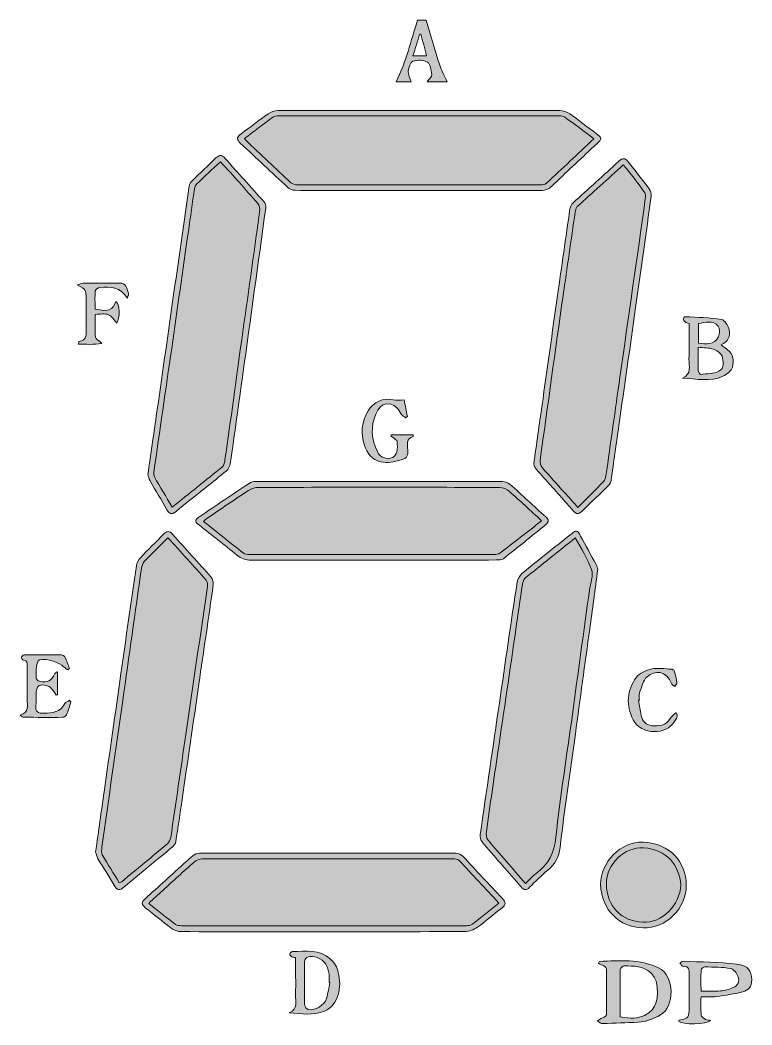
# Model space of a CAD drawing. Header units: inches. Extents: x 0.8 to 16.9, y -23.6 to -1.5.
import ezdxf

# ---------------------------------------------------------------- set-up
doc = ezdxf.new("R2010")
doc.units = ezdxf.units.IN
doc.header["$MEASUREMENT"] = 0
doc.layers.add('Layer 1', color=7, linetype='Continuous')

# ---------------------------------------------------------------- blocks, each defined once
blk = doc.blocks.new('block 4')
at = {"layer": 'Layer 1', "true_color": 0xffffff}
h = blk.add_hatch(color=7, dxfattribs=at)
h.dxf.hatch_style = 2
edge = h.paths.add_edge_path()
edge.add_spline(control_points=[(9.641, -1.778), (9.631, -1.778), (9.624, -1.778), (9.613, -1.778), (9.567, -1.933), (9.518, -2.088), (9.465, -2.258), (9.571, -2.258), (9.652, -2.258), (9.765, -2.258), (9.719, -2.085), (9.68, -1.933), (9.641, -1.778)], knot_values=[0, 0, 0, 0, 1, 1, 1, 2, 2, 2, 3, 3, 3, 4, 4, 4, 4], degree=3, periodic=1)
edge = h.paths.add_edge_path()
edge.add_spline(control_points=[(9.095, -2.829), (9.313, -2.395), (9.419, -1.926), (9.567, -1.471), (9.631, -1.471), (9.694, -1.471), (9.758, -1.471), (9.857, -1.803), (9.948, -2.131), (10.054, -2.459), (10.093, -2.582), (10.156, -2.699), (10.213, -2.826), (10.089, -2.826), (9.938, -2.826), (9.779, -2.826), (9.821, -2.759), (9.885, -2.709), (9.878, -2.667), (9.867, -2.568), (9.846, -2.434), (9.783, -2.395), (9.698, -2.342), (9.56, -2.342), (9.461, -2.374), (9.409, -2.392), (9.37, -2.515), (9.359, -2.596), (9.356, -2.667), (9.402, -2.745), (9.426, -2.829), (9.324, -2.829), (9.211, -2.829), (9.095, -2.829)], knot_values=[0, 0, 0, 0, 1, 1, 1, 2, 2, 2, 3, 3, 3, 4, 4, 4, 5, 5, 5, 6, 6, 6, 7, 7, 7, 8, 8, 8, 9, 9, 9, 10, 10, 10, 11, 11, 11, 11], degree=3, periodic=1)
h = blk.add_hatch(color=7, dxfattribs=at)
h.dxf.hatch_style = 2
edge = h.paths.add_edge_path()
edge.add_spline(control_points=[(12.682, -3.577), (10.626, -3.577), (8.569, -3.577), (6.512, -3.577), (6.47, -3.577), (6.417, -3.584), (6.385, -3.605), (6.177, -3.757), (5.969, -3.916), (5.764, -4.071), (5.775, -4.089), (5.782, -4.103), (5.789, -4.113), (6.121, -4.424), (6.449, -4.738), (6.784, -5.045), (6.816, -5.073), (6.872, -5.091), (6.918, -5.091), (8.703, -5.094), (10.488, -5.091), (12.273, -5.091), (12.315, -5.091), (12.368, -5.084), (12.397, -5.055), (12.742, -4.738), (13.085, -4.413), (13.441, -4.078), (13.219, -3.912), (13.01, -3.754), (12.799, -3.602), (12.771, -3.581), (12.725, -3.577), (12.682, -3.577)], knot_values=[0, 0, 0, 0, 1, 1, 1, 2, 2, 2, 3, 3, 3, 4, 4, 4, 5, 5, 5, 6, 6, 6, 7, 7, 7, 8, 8, 8, 9, 9, 9, 10, 10, 10, 11, 11, 11, 11], degree=3, periodic=1)
edge = h.paths.add_edge_path()
edge.add_spline(control_points=[(5.69, -3.969), (5.888, -3.828), (6.078, -3.672), (6.283, -3.531), (6.343, -3.489), (6.428, -3.461), (6.502, -3.457), (7.532, -3.454), (8.565, -3.457), (9.596, -3.457), (10.626, -3.457), (11.656, -3.454), (12.689, -3.457), (12.763, -3.461), (12.848, -3.489), (12.908, -3.531), (13.106, -3.669), (13.296, -3.817), (13.49, -3.962), (13.624, -4.064), (13.624, -4.075), (13.497, -4.195), (13.19, -4.484), (12.88, -4.77), (12.577, -5.062), (12.555, -5.08), (12.538, -5.101), (12.517, -5.119), (12.446, -5.189), (12.375, -5.214), (12.277, -5.214), (10.777, -5.214), (9.278, -5.214), (7.779, -5.214), (7.479, -5.214), (7.179, -5.218), (6.879, -5.211), (6.823, -5.211), (6.752, -5.186), (6.713, -5.147), (6.364, -4.826), (6.025, -4.501), (5.676, -4.18), (5.666, -4.17), (5.655, -4.163), (5.648, -4.152), (5.588, -4.082), (5.599, -4.032), (5.69, -3.969)], knot_values=[0, 0, 0, 0, 1, 1, 1, 2, 2, 2, 3, 3, 3, 4, 4, 4, 5, 5, 5, 6, 6, 6, 7, 7, 7, 8, 8, 8, 9, 9, 9, 10, 10, 10, 11, 11, 11, 12, 12, 12, 13, 13, 13, 14, 14, 14, 15, 15, 15, 16, 16, 16, 16], degree=3, periodic=1)
h = blk.add_hatch(color=7, dxfattribs=at)
h.dxf.hatch_style = 2
edge = h.paths.add_edge_path()
edge.add_spline(control_points=[(13.441, -4.078), (13.085, -4.413), (12.742, -4.738), (12.397, -5.055), (12.368, -5.084), (12.315, -5.091), (12.273, -5.091), (10.488, -5.091), (8.703, -5.094), (6.918, -5.091), (6.872, -5.091), (6.816, -5.073), (6.784, -5.045), (6.449, -4.738), (6.121, -4.424), (5.789, -4.113), (5.782, -4.103), (5.775, -4.089), (5.764, -4.071), (5.969, -3.916), (6.177, -3.757), (6.385, -3.605), (6.417, -3.584), (6.47, -3.577), (6.512, -3.577), (8.569, -3.577), (10.626, -3.577), (12.682, -3.577), (12.725, -3.577), (12.771, -3.581), (12.799, -3.602), (13.01, -3.754), (13.219, -3.912), (13.441, -4.078)], knot_values=[0, 0, 0, 0, 1, 1, 1, 2, 2, 2, 3, 3, 3, 4, 4, 4, 5, 5, 5, 6, 6, 6, 7, 7, 7, 8, 8, 8, 9, 9, 9, 10, 10, 10, 11, 11, 11, 11], degree=3, periodic=1)
h = blk.add_hatch(color=7, dxfattribs=at)
h.dxf.hatch_style = 2
edge = h.paths.add_edge_path()
edge.add_spline(control_points=[(4.06, -12.231), (3.941, -12.019), (3.81, -11.811), (3.69, -11.596), (3.662, -11.546), (3.651, -11.49), (3.641, -11.458), (3.704, -11.014), (3.764, -10.594), (3.824, -10.178), (3.948, -9.32), (4.071, -8.463), (4.191, -7.606), (4.311, -6.777), (4.427, -5.948), (4.547, -5.115), (4.554, -5.076), (4.579, -5.031), (4.611, -5.002), (4.787, -4.83), (4.967, -4.667), (5.143, -4.494), (5.179, -4.463), (5.207, -4.445), (5.235, -4.445), (5.267, -4.445), (5.299, -4.466), (5.334, -4.505), (5.616, -4.826), (5.905, -5.14), (6.188, -5.461), (6.216, -5.493), (6.237, -5.556), (6.23, -5.602), (6.064, -6.819), (5.895, -8.036), (5.726, -9.253), (5.634, -9.906), (5.546, -10.562), (5.45, -11.218), (5.44, -11.275), (5.408, -11.342), (5.366, -11.377), (5.073, -11.617), (4.777, -11.85), (4.48, -12.09), (4.406, -12.146), (4.336, -12.206), (4.262, -12.266), (4.209, -12.308), (4.17, -12.326), (4.135, -12.312), (4.106, -12.301), (4.085, -12.273), (4.06, -12.231)], knot_values=[0, 0, 0, 0, 1, 1, 1, 2, 2, 2, 3, 3, 3, 4, 4, 4, 5, 5, 5, 6, 6, 6, 7, 7, 7, 8, 8, 8, 9, 9, 9, 10, 10, 10, 11, 11, 11, 12, 12, 12, 13, 13, 13, 14, 14, 14, 15, 15, 15, 16, 16, 16, 17, 17, 17, 18, 18, 18, 18], degree=3, periodic=1)
edge = h.paths.add_edge_path()
edge.add_spline(control_points=[(3.785, -11.511), (3.909, -11.73), (4.039, -11.945), (4.173, -12.174), (4.551, -11.871), (4.918, -11.582), (5.278, -11.285), (5.316, -11.254), (5.327, -11.183), (5.334, -11.127), (5.461, -10.252), (5.581, -9.377), (5.701, -8.498), (5.835, -7.56), (5.965, -6.625), (6.096, -5.683), (6.103, -5.623), (6.089, -5.542), (6.054, -5.5), (5.789, -5.193), (5.517, -4.893), (5.235, -4.583), (5.052, -4.755), (4.879, -4.914), (4.71, -5.076), (4.685, -5.101), (4.671, -5.14), (4.667, -5.172), (4.618, -5.486), (4.576, -5.8), (4.53, -6.114), (4.406, -6.971), (4.286, -7.828), (4.163, -8.685), (4.032, -9.592), (3.902, -10.499), (3.771, -11.405), (3.768, -11.441), (3.768, -11.483), (3.785, -11.511)], knot_values=[0, 0, 0, 0, 1, 1, 1, 2, 2, 2, 3, 3, 3, 4, 4, 4, 5, 5, 5, 6, 6, 6, 7, 7, 7, 8, 8, 8, 9, 9, 9, 10, 10, 10, 11, 11, 11, 12, 12, 12, 13, 13, 13, 13], degree=3, periodic=1)
h = blk.add_hatch(color=7, dxfattribs=at)
h.dxf.hatch_style = 2
edge = h.paths.add_edge_path()
edge.add_spline(control_points=[(4.173, -12.174), (4.039, -11.945), (3.909, -11.73), (3.785, -11.511), (3.768, -11.483), (3.768, -11.441), (3.771, -11.405), (3.902, -10.499), (4.032, -9.592), (4.163, -8.685), (4.286, -7.828), (4.406, -6.971), (4.53, -6.114), (4.576, -5.8), (4.618, -5.486), (4.667, -5.172), (4.671, -5.14), (4.685, -5.101), (4.71, -5.076), (4.879, -4.914), (5.052, -4.755), (5.235, -4.583), (5.517, -4.893), (5.789, -5.193), (6.054, -5.5), (6.089, -5.542), (6.103, -5.623), (6.096, -5.683), (5.965, -6.625), (5.835, -7.56), (5.701, -8.498), (5.581, -9.377), (5.461, -10.252), (5.334, -11.127), (5.327, -11.183), (5.316, -11.254), (5.278, -11.285), (4.918, -11.582), (4.551, -11.871), (4.173, -12.174)], knot_values=[0, 0, 0, 0, 1, 1, 1, 2, 2, 2, 3, 3, 3, 4, 4, 4, 5, 5, 5, 6, 6, 6, 7, 7, 7, 8, 8, 8, 9, 9, 9, 10, 10, 10, 11, 11, 11, 12, 12, 12, 13, 13, 13, 13], degree=3, periodic=1)
h = blk.add_hatch(color=7, dxfattribs=at)
h.dxf.hatch_style = 2
edge = h.paths.add_edge_path()
edge.add_spline(control_points=[(12.301, -9.934), (12.414, -9.133), (12.527, -8.329), (12.64, -7.525), (12.732, -6.89), (12.82, -6.251), (12.915, -5.613), (12.922, -5.57), (12.947, -5.521), (12.982, -5.489), (13.317, -5.182), (13.656, -4.882), (13.988, -4.572), (14.072, -4.498), (14.125, -4.494), (14.196, -4.586), (14.347, -4.787), (14.506, -4.978), (14.658, -5.179), (14.686, -5.221), (14.707, -5.285), (14.7, -5.338), (14.587, -6.156), (14.471, -6.971), (14.358, -7.789), (14.235, -8.654), (14.111, -9.521), (13.988, -10.386), (13.931, -10.784), (13.875, -11.187), (13.818, -11.585), (13.815, -11.62), (13.801, -11.659), (13.776, -11.684), (13.582, -11.878), (13.377, -12.065), (13.183, -12.259), (13.102, -12.34), (13.053, -12.33), (12.986, -12.252), (12.926, -12.185), (12.869, -12.121), (12.809, -12.054), (12.598, -11.818), (12.386, -11.582), (12.178, -11.345), (12.143, -11.31), (12.128, -11.257), (12.118, -11.232), (12.181, -10.781), (12.241, -10.358), (12.301, -9.934)], knot_values=[0, 0, 0, 0, 1, 1, 1, 2, 2, 2, 3, 3, 3, 4, 4, 4, 5, 5, 5, 6, 6, 6, 7, 7, 7, 8, 8, 8, 9, 9, 9, 10, 10, 10, 11, 11, 11, 12, 12, 12, 13, 13, 13, 14, 14, 14, 15, 15, 15, 16, 16, 16, 17, 17, 17, 17], degree=3, periodic=1)
edge = h.paths.add_edge_path()
edge.add_spline(control_points=[(12.305, -11.303), (12.464, -11.49), (12.629, -11.67), (12.792, -11.85), (12.89, -11.959), (12.986, -12.065), (13.088, -12.181), (13.289, -11.98), (13.476, -11.797), (13.656, -11.606), (13.684, -11.578), (13.698, -11.529), (13.705, -11.486), (13.808, -10.763), (13.91, -10.04), (14.012, -9.317), (14.199, -8.012), (14.386, -6.706), (14.57, -5.401), (14.58, -5.345), (14.573, -5.274), (14.541, -5.235), (14.4, -5.041), (14.249, -4.854), (14.086, -4.653), (13.741, -4.967), (13.406, -5.267), (13.074, -5.57), (13.046, -5.599), (13.035, -5.651), (13.028, -5.694), (12.94, -6.304), (12.852, -6.914), (12.763, -7.525), (12.594, -8.731), (12.425, -9.938), (12.259, -11.144), (12.252, -11.194), (12.273, -11.264), (12.305, -11.303)], knot_values=[0, 0, 0, 0, 1, 1, 1, 2, 2, 2, 3, 3, 3, 4, 4, 4, 5, 5, 5, 6, 6, 6, 7, 7, 7, 8, 8, 8, 9, 9, 9, 10, 10, 10, 11, 11, 11, 12, 12, 12, 13, 13, 13, 13], degree=3, periodic=1)
h = blk.add_hatch(color=7, dxfattribs=at)
h.dxf.hatch_style = 2
edge = h.paths.add_edge_path()
edge.add_spline(control_points=[(13.088, -12.181), (12.986, -12.065), (12.89, -11.959), (12.792, -11.85), (12.629, -11.67), (12.464, -11.49), (12.305, -11.303), (12.273, -11.264), (12.252, -11.194), (12.259, -11.144), (12.425, -9.938), (12.594, -8.731), (12.763, -7.525), (12.852, -6.914), (12.94, -6.304), (13.028, -5.694), (13.035, -5.651), (13.046, -5.599), (13.074, -5.57), (13.406, -5.267), (13.741, -4.967), (14.086, -4.653), (14.249, -4.854), (14.4, -5.041), (14.541, -5.235), (14.573, -5.274), (14.58, -5.345), (14.57, -5.401), (14.386, -6.706), (14.199, -8.012), (14.012, -9.317), (13.91, -10.04), (13.808, -10.763), (13.705, -11.486), (13.698, -11.529), (13.684, -11.578), (13.656, -11.606), (13.476, -11.797), (13.289, -11.98), (13.088, -12.181)], knot_values=[0, 0, 0, 0, 1, 1, 1, 2, 2, 2, 3, 3, 3, 4, 4, 4, 5, 5, 5, 6, 6, 6, 7, 7, 7, 8, 8, 8, 9, 9, 9, 10, 10, 10, 11, 11, 11, 12, 12, 12, 13, 13, 13, 13], degree=3, periodic=1)
h = blk.add_hatch(color=7, dxfattribs=at)
h.dxf.hatch_style = 2
edge = h.paths.add_edge_path()
edge.add_spline(control_points=[(2.282, -7.599), (2.282, -7.391), (2.282, -7.391), (2.088, -7.292), (2.148, -7.274), (2.184, -7.253), (2.219, -7.253), (2.487, -7.25), (2.755, -7.257), (3.023, -7.25), (3.168, -7.246), (3.168, -7.366), (3.207, -7.447), (3.224, -7.482), (3.21, -7.535), (3.189, -7.585), (3.041, -7.334), (2.815, -7.327), (2.582, -7.348), (2.547, -7.348), (2.487, -7.394), (2.484, -7.419), (2.473, -7.556), (2.48, -7.691), (2.48, -7.821), (2.773, -7.885), (2.868, -7.849), (2.935, -7.652), (3.023, -7.701), (3.034, -8.036), (2.956, -8.128), (2.9, -8.064), (2.85, -7.976), (2.776, -7.945), (2.699, -7.913), (2.6, -7.937), (2.484, -7.937), (2.484, -8.107), (2.473, -8.273), (2.487, -8.438), (2.491, -8.477), (2.565, -8.513), (2.632, -8.576), (2.445, -8.608), (2.282, -8.594), (2.113, -8.59), (2.12, -8.558), (2.12, -8.534), (2.124, -8.534), (2.307, -8.513), (2.286, -8.378), (2.282, -8.251), (2.282, -8.033), (2.282, -7.814), (2.282, -7.599)], knot_values=[0, 0, 0, 0, 1, 1, 1, 2, 2, 2, 3, 3, 3, 4, 4, 4, 5, 5, 5, 6, 6, 6, 7, 7, 7, 8, 8, 8, 9, 9, 9, 10, 10, 10, 11, 11, 11, 12, 12, 12, 13, 13, 13, 14, 14, 14, 15, 15, 15, 16, 16, 16, 17, 17, 17, 18, 18, 18, 18], degree=3, periodic=1)
h = blk.add_hatch(color=7, dxfattribs=at)
h.dxf.hatch_style = 2
edge = h.paths.add_edge_path()
edge.add_spline(control_points=[(15.734, -9.169), (15.734, -9.2), (15.773, -9.26), (15.79, -9.257), (15.924, -9.243), (16.069, -9.243), (16.185, -9.186), (16.323, -9.123), (16.277, -8.968), (16.256, -8.858), (16.242, -8.795), (16.143, -8.728), (16.065, -8.703), (15.97, -8.668), (15.857, -8.675), (15.73, -8.661), (15.73, -8.851), (15.727, -9.01), (15.734, -9.169)], knot_values=[0, 0, 0, 0, 1, 1, 1, 2, 2, 2, 3, 3, 3, 4, 4, 4, 5, 5, 5, 6, 6, 6, 6], degree=3, periodic=1)
edge = h.paths.add_edge_path()
edge.add_spline(control_points=[(15.737, -8.569), (15.914, -8.59), (16.083, -8.615), (16.171, -8.438), (16.203, -8.371), (16.21, -8.244), (16.168, -8.195), (16.055, -8.057), (15.893, -8.117), (15.737, -8.139), (15.737, -8.287), (15.737, -8.424), (15.737, -8.569)], knot_values=[0, 0, 0, 0, 1, 1, 1, 2, 2, 2, 3, 3, 3, 4, 4, 4, 4], degree=3, periodic=1)
edge = h.paths.add_edge_path()
edge.add_spline(control_points=[(16.274, -9.299), (15.991, -9.423), (15.695, -9.356), (15.388, -9.338), (15.6, -9.246), (15.526, -9.07), (15.529, -8.925), (15.536, -8.664), (15.533, -8.4), (15.533, -8.139), (15.494, -8.124), (15.466, -8.121), (15.445, -8.103), (15.427, -8.089), (15.402, -8.061), (15.402, -8.036), (15.399, -8.022), (15.434, -7.987), (15.452, -7.99), (15.716, -8.005), (15.984, -8.008), (16.245, -8.05), (16.316, -8.061), (16.394, -8.191), (16.415, -8.28), (16.446, -8.414), (16.387, -8.537), (16.238, -8.608), (16.288, -8.647), (16.334, -8.678), (16.379, -8.714), (16.503, -8.816), (16.524, -8.964), (16.485, -9.095), (16.461, -9.179), (16.362, -9.26), (16.274, -9.299)], knot_values=[0, 0, 0, 0, 1, 1, 1, 2, 2, 2, 3, 3, 3, 4, 4, 4, 5, 5, 5, 6, 6, 6, 7, 7, 7, 8, 8, 8, 9, 9, 9, 10, 10, 10, 11, 11, 11, 12, 12, 12, 12], degree=3, periodic=1)
h = blk.add_hatch(color=7, dxfattribs=at)
h.dxf.hatch_style = 2
edge = h.paths.add_edge_path()
edge.add_spline(control_points=[(8.756, -11.176), (8.565, -11.134), (8.456, -10.985), (8.4, -10.816), (8.311, -10.555), (8.336, -10.301), (8.477, -10.061), (8.597, -9.86), (8.805, -9.768), (9.031, -9.814), (9.102, -9.832), (9.179, -9.818), (9.271, -9.818), (9.296, -9.934), (9.317, -10.058), (9.342, -10.178), (9.331, -10.188), (9.317, -10.199), (9.303, -10.209), (9.271, -10.185), (9.229, -10.16), (9.204, -10.128), (9.169, -10.089), (9.151, -10.029), (9.112, -9.994), (8.929, -9.835), (8.756, -9.878), (8.65, -10.128), (8.53, -10.403), (8.551, -10.686), (8.682, -10.954), (8.745, -11.084), (8.883, -11.134), (9.017, -11.081), (9.059, -11.063), (9.102, -11.007), (9.112, -10.964), (9.13, -10.89), (9.123, -10.809), (9.116, -10.731), (9.112, -10.707), (9.077, -10.682), (9.052, -10.661), (9.031, -10.643), (9.003, -10.629), (8.978, -10.615), (8.982, -10.604), (8.985, -10.594), (8.989, -10.583), (9.151, -10.583), (9.31, -10.583), (9.472, -10.583), (9.472, -10.604), (9.472, -10.622), (9.472, -10.622), (9.31, -10.668), (9.345, -10.802), (9.349, -10.915), (9.356, -11.028), (9.342, -11.102), (9.204, -11.137), (9.052, -11.176), (8.904, -11.211), (8.756, -11.176)], knot_values=[0, 0, 0, 0, 1, 1, 1, 2, 2, 2, 3, 3, 3, 4, 4, 4, 5, 5, 5, 6, 6, 6, 7, 7, 7, 8, 8, 8, 9, 9, 9, 10, 10, 10, 11, 11, 11, 12, 12, 12, 13, 13, 13, 14, 14, 14, 15, 15, 15, 16, 16, 16, 17, 17, 17, 18, 18, 18, 19, 19, 19, 20, 20, 20, 21, 21, 21, 21], degree=3, periodic=1)
h = blk.add_hatch(color=7, dxfattribs=at)
h.dxf.hatch_style = 2
edge = h.paths.add_edge_path()
edge.add_spline(control_points=[(5.853, -11.807), (5.546, -12.005), (5.249, -12.213), (4.946, -12.418), (4.921, -12.435), (4.897, -12.46), (4.865, -12.488), (5.165, -12.728), (5.45, -12.958), (5.74, -13.183), (5.771, -13.208), (5.824, -13.215), (5.867, -13.215), (7.662, -13.215), (9.454, -13.215), (11.25, -13.215), (11.292, -13.215), (11.345, -13.212), (11.377, -13.187), (11.68, -12.954), (11.98, -12.718), (12.291, -12.474), (12.044, -12.245), (11.818, -12.03), (11.582, -11.825), (11.525, -11.776), (11.441, -11.74), (11.366, -11.74), (9.603, -11.737), (7.842, -11.737), (6.078, -11.74), (6.001, -11.74), (5.916, -11.769), (5.853, -11.807)], knot_values=[0, 0, 0, 0, 1, 1, 1, 2, 2, 2, 3, 3, 3, 4, 4, 4, 5, 5, 5, 6, 6, 6, 7, 7, 7, 8, 8, 8, 9, 9, 9, 10, 10, 10, 11, 11, 11, 11], degree=3, periodic=1)
edge = h.paths.add_edge_path()
edge.add_spline(control_points=[(4.773, -12.573), (4.678, -12.499), (4.667, -12.467), (4.741, -12.411), (4.752, -12.4), (4.766, -12.393), (4.78, -12.382), (5.14, -12.136), (5.5, -11.892), (5.863, -11.652), (5.905, -11.624), (5.965, -11.61), (6.015, -11.61), (7.818, -11.61), (9.624, -11.61), (11.426, -11.613), (11.483, -11.613), (11.553, -11.635), (11.596, -11.67), (11.86, -11.906), (12.118, -12.15), (12.382, -12.386), (12.393, -12.397), (12.4, -12.404), (12.407, -12.411), (12.457, -12.467), (12.446, -12.509), (12.372, -12.569), (12.22, -12.693), (12.065, -12.813), (11.913, -12.94), (11.762, -13.06), (11.606, -13.187), (11.451, -13.307), (11.412, -13.339), (11.349, -13.335), (11.296, -13.335), (10.393, -13.339), (9.49, -13.339), (8.583, -13.339), (7.694, -13.339), (6.805, -13.335), (5.913, -13.339), (5.789, -13.339), (5.69, -13.307), (5.592, -13.226), (5.323, -13.003), (5.045, -12.792), (4.773, -12.573)], knot_values=[0, 0, 0, 0, 1, 1, 1, 2, 2, 2, 3, 3, 3, 4, 4, 4, 5, 5, 5, 6, 6, 6, 7, 7, 7, 8, 8, 8, 9, 9, 9, 10, 10, 10, 11, 11, 11, 12, 12, 12, 13, 13, 13, 14, 14, 14, 15, 15, 15, 16, 16, 16, 16], degree=3, periodic=1)
h = blk.add_hatch(color=7, dxfattribs=at)
h.dxf.hatch_style = 2
edge = h.paths.add_edge_path()
edge.add_spline(control_points=[(11.582, -11.825), (11.818, -12.03), (12.044, -12.245), (12.291, -12.474), (11.98, -12.718), (11.68, -12.954), (11.377, -13.187), (11.345, -13.212), (11.292, -13.215), (11.25, -13.215), (9.454, -13.215), (7.662, -13.215), (5.867, -13.215), (5.824, -13.215), (5.771, -13.208), (5.74, -13.183), (5.45, -12.958), (5.165, -12.728), (4.865, -12.488), (4.897, -12.46), (4.921, -12.435), (4.946, -12.418), (5.249, -12.213), (5.546, -12.005), (5.853, -11.807), (5.916, -11.769), (6.001, -11.74), (6.078, -11.74), (7.842, -11.737), (9.603, -11.737), (11.366, -11.74), (11.441, -11.74), (11.525, -11.776), (11.582, -11.825)], knot_values=[0, 0, 0, 0, 1, 1, 1, 2, 2, 2, 3, 3, 3, 4, 4, 4, 5, 5, 5, 6, 6, 6, 7, 7, 7, 8, 8, 8, 9, 9, 9, 10, 10, 10, 11, 11, 11, 11], degree=3, periodic=1)
h = blk.add_hatch(color=7, dxfattribs=at)
h.dxf.hatch_style = 2
edge = h.paths.add_edge_path()
edge.add_spline(control_points=[(2.639, -19.816), (2.759, -20.024), (2.886, -20.225), (3.013, -20.426), (3.041, -20.415), (3.055, -20.412), (3.066, -20.405), (3.401, -20.126), (3.739, -19.851), (4.071, -19.569), (4.106, -19.54), (4.135, -19.48), (4.142, -19.435), (4.254, -18.68), (4.364, -17.928), (4.473, -17.173), (4.632, -16.087), (4.791, -15.004), (4.949, -13.917), (4.957, -13.875), (4.949, -13.811), (4.921, -13.779), (4.65, -13.469), (4.371, -13.166), (4.082, -12.845), (3.898, -13.028), (3.725, -13.197), (3.56, -13.37), (3.528, -13.409), (3.51, -13.466), (3.5, -13.518), (3.362, -14.489), (3.224, -15.455), (3.087, -16.425), (2.935, -17.498), (2.78, -18.57), (2.632, -19.643), (2.625, -19.699), (2.614, -19.77), (2.639, -19.816)], knot_values=[0, 0, 0, 0, 1, 1, 1, 2, 2, 2, 3, 3, 3, 4, 4, 4, 5, 5, 5, 6, 6, 6, 7, 7, 7, 8, 8, 8, 9, 9, 9, 10, 10, 10, 11, 11, 11, 12, 12, 12, 13, 13, 13, 13], degree=3, periodic=1)
edge = h.paths.add_edge_path()
edge.add_spline(control_points=[(2.491, -19.752), (2.558, -19.29), (2.618, -18.859), (2.678, -18.429), (2.801, -17.565), (2.925, -16.697), (3.048, -15.833), (3.161, -15.042), (3.27, -14.252), (3.387, -13.462), (3.394, -13.398), (3.436, -13.328), (3.482, -13.279), (3.644, -13.106), (3.817, -12.943), (3.979, -12.774), (4.018, -12.735), (4.05, -12.711), (4.085, -12.711), (4.117, -12.711), (4.149, -12.732), (4.187, -12.774), (4.466, -13.092), (4.752, -13.398), (5.031, -13.716), (5.062, -13.755), (5.084, -13.822), (5.076, -13.875), (4.974, -14.605), (4.868, -15.335), (4.759, -16.065), (4.639, -16.909), (4.516, -17.752), (4.392, -18.595), (4.35, -18.905), (4.304, -19.216), (4.254, -19.523), (4.247, -19.569), (4.212, -19.614), (4.177, -19.643), (3.828, -19.935), (3.471, -20.225), (3.119, -20.521), (3.02, -20.606), (2.963, -20.595), (2.9, -20.482), (2.787, -20.285), (2.66, -20.098), (2.544, -19.9), (2.515, -19.851), (2.505, -19.787), (2.491, -19.752)], knot_values=[0, 0, 0, 0, 1, 1, 1, 2, 2, 2, 3, 3, 3, 4, 4, 4, 5, 5, 5, 6, 6, 6, 7, 7, 7, 8, 8, 8, 9, 9, 9, 10, 10, 10, 11, 11, 11, 12, 12, 12, 13, 13, 13, 14, 14, 14, 15, 15, 15, 16, 16, 16, 17, 17, 17, 17], degree=3, periodic=1)
h = blk.add_hatch(color=7, dxfattribs=at)
h.dxf.hatch_style = 2
edge = h.paths.add_edge_path()
edge.add_spline(control_points=[(11.112, -19.487), (11.377, -19.805), (11.652, -20.115), (11.934, -20.443), (12.023, -20.362), (12.093, -20.281), (12.174, -20.221), (12.442, -20.024), (12.569, -19.77), (12.605, -19.424), (12.704, -18.524), (12.845, -17.628), (12.968, -16.732), (13.092, -15.819), (13.219, -14.908), (13.342, -13.998), (13.363, -13.843), (13.434, -13.674), (13.388, -13.543), (13.307, -13.303), (13.159, -13.088), (13.032, -12.848), (12.651, -13.155), (12.287, -13.441), (11.931, -13.734), (11.896, -13.762), (11.878, -13.818), (11.871, -13.868), (11.822, -14.199), (11.772, -14.531), (11.726, -14.863), (11.596, -15.759), (11.465, -16.655), (11.331, -17.551), (11.247, -18.136), (11.158, -18.718), (11.077, -19.3), (11.067, -19.36), (11.077, -19.445), (11.112, -19.487)], knot_values=[0, 0, 0, 0, 1, 1, 1, 2, 2, 2, 3, 3, 3, 4, 4, 4, 5, 5, 5, 6, 6, 6, 7, 7, 7, 8, 8, 8, 9, 9, 9, 10, 10, 10, 11, 11, 11, 12, 12, 12, 13, 13, 13, 13], degree=3, periodic=1)
edge = h.paths.add_edge_path()
edge.add_spline(control_points=[(10.982, -19.53), (10.95, -19.491), (10.936, -19.424), (10.943, -19.375), (11.081, -18.408), (11.222, -17.445), (11.363, -16.478), (11.493, -15.593), (11.62, -14.704), (11.755, -13.815), (11.765, -13.748), (11.815, -13.67), (11.867, -13.628), (11.987, -13.529), (12.107, -13.43), (12.231, -13.331), (12.467, -13.141), (12.704, -12.954), (12.94, -12.767), (13.06, -12.668), (13.074, -12.672), (13.148, -12.809), (13.261, -13.017), (13.377, -13.226), (13.487, -13.434), (13.511, -13.476), (13.518, -13.522), (13.525, -13.543), (13.466, -13.998), (13.406, -14.425), (13.349, -14.852), (13.243, -15.621), (13.137, -16.39), (13.035, -17.159), (12.919, -17.988), (12.799, -18.817), (12.696, -19.65), (12.672, -19.868), (12.587, -20.024), (12.425, -20.154), (12.284, -20.271), (12.157, -20.401), (12.026, -20.528), (11.956, -20.599), (11.903, -20.595), (11.839, -20.518), (11.822, -20.496), (11.804, -20.479), (11.79, -20.458), (11.518, -20.147), (11.247, -19.84), (10.982, -19.53)], knot_values=[0, 0, 0, 0, 1, 1, 1, 2, 2, 2, 3, 3, 3, 4, 4, 4, 5, 5, 5, 6, 6, 6, 7, 7, 7, 8, 8, 8, 9, 9, 9, 10, 10, 10, 11, 11, 11, 12, 12, 12, 13, 13, 13, 14, 14, 14, 15, 15, 15, 16, 16, 16, 17, 17, 17, 17], degree=3, periodic=1)
h = blk.add_hatch(color=7, dxfattribs=at)
h.dxf.hatch_style = 2
edge = h.paths.add_edge_path()
edge.add_spline(control_points=[(3.013, -20.426), (2.886, -20.225), (2.759, -20.024), (2.639, -19.816), (2.614, -19.77), (2.625, -19.699), (2.632, -19.643), (2.78, -18.57), (2.935, -17.498), (3.087, -16.425), (3.224, -15.455), (3.362, -14.489), (3.5, -13.518), (3.51, -13.466), (3.528, -13.409), (3.56, -13.37), (3.725, -13.197), (3.898, -13.028), (4.082, -12.845), (4.371, -13.166), (4.65, -13.469), (4.921, -13.779), (4.949, -13.811), (4.957, -13.875), (4.949, -13.917), (4.791, -15.004), (4.632, -16.087), (4.473, -17.173), (4.364, -17.928), (4.254, -18.68), (4.142, -19.435), (4.135, -19.48), (4.106, -19.54), (4.071, -19.569), (3.739, -19.851), (3.401, -20.126), (3.066, -20.405), (3.055, -20.412), (3.041, -20.415), (3.013, -20.426)], knot_values=[0, 0, 0, 0, 1, 1, 1, 2, 2, 2, 3, 3, 3, 4, 4, 4, 5, 5, 5, 6, 6, 6, 7, 7, 7, 8, 8, 8, 9, 9, 9, 10, 10, 10, 11, 11, 11, 12, 12, 12, 13, 13, 13, 13], degree=3, periodic=1)
h = blk.add_hatch(color=7, dxfattribs=at)
h.dxf.hatch_style = 2
edge = h.paths.add_edge_path()
edge.add_spline(control_points=[(11.934, -20.443), (11.652, -20.115), (11.377, -19.805), (11.112, -19.487), (11.077, -19.445), (11.067, -19.36), (11.077, -19.3), (11.158, -18.718), (11.247, -18.136), (11.331, -17.551), (11.465, -16.655), (11.596, -15.759), (11.726, -14.863), (11.772, -14.531), (11.822, -14.199), (11.871, -13.868), (11.878, -13.818), (11.896, -13.762), (11.931, -13.734), (12.287, -13.441), (12.651, -13.155), (13.032, -12.848), (13.159, -13.088), (13.307, -13.303), (13.388, -13.543), (13.434, -13.674), (13.363, -13.843), (13.342, -13.998), (13.219, -14.908), (13.092, -15.819), (12.968, -16.732), (12.845, -17.628), (12.704, -18.524), (12.605, -19.424), (12.569, -19.77), (12.442, -20.024), (12.174, -20.221), (12.093, -20.281), (12.023, -20.362), (11.934, -20.443)], knot_values=[0, 0, 0, 0, 1, 1, 1, 2, 2, 2, 3, 3, 3, 4, 4, 4, 5, 5, 5, 6, 6, 6, 7, 7, 7, 8, 8, 8, 9, 9, 9, 10, 10, 10, 11, 11, 11, 12, 12, 12, 13, 13, 13, 13], degree=3, periodic=1)
h = blk.add_hatch(color=7, dxfattribs=at)
h.dxf.hatch_style = 2
edge = h.paths.add_edge_path()
edge.add_spline(control_points=[(0.921, -15.42), (1.196, -15.416), (1.468, -15.416), (1.739, -15.42), (1.767, -15.42), (1.806, -15.441), (1.817, -15.462), (1.856, -15.547), (1.884, -15.635), (1.916, -15.72), (1.901, -15.73), (1.891, -15.741), (1.88, -15.752), (1.834, -15.716), (1.789, -15.684), (1.746, -15.646), (1.655, -15.561), (1.288, -15.473), (1.231, -15.554), (1.171, -15.649), (1.189, -15.801), (1.185, -15.924), (1.185, -15.949), (1.228, -15.991), (1.256, -15.998), (1.446, -16.037), (1.513, -16.002), (1.598, -15.826), (1.602, -15.815), (1.619, -15.811), (1.655, -15.79), (1.655, -15.974), (1.655, -16.133), (1.655, -16.295), (1.644, -16.298), (1.633, -16.302), (1.623, -16.305), (1.605, -16.281), (1.595, -16.249), (1.573, -16.228), (1.542, -16.189), (1.51, -16.136), (1.468, -16.118), (1.259, -16.034), (1.182, -16.087), (1.182, -16.305), (1.182, -16.383), (1.189, -16.461), (1.178, -16.538), (1.164, -16.676), (1.228, -16.708), (1.355, -16.704), (1.542, -16.7), (1.714, -16.683), (1.813, -16.489), (1.831, -16.457), (1.88, -16.443), (1.916, -16.418), (1.926, -16.429), (1.94, -16.439), (1.951, -16.45), (1.919, -16.549), (1.891, -16.648), (1.852, -16.739), (1.841, -16.764), (1.796, -16.792), (1.767, -16.792), (1.482, -16.796), (1.196, -16.792), (0.91, -16.792), (0.893, -16.792), (0.875, -16.771), (0.833, -16.746), (1.037, -16.683), (0.988, -16.531), (0.988, -16.401), (0.991, -16.154), (0.988, -15.91), (0.988, -15.663), (0.988, -15.603), (0.995, -15.543), (0.907, -15.536), (0.885, -15.536), (0.857, -15.49), (0.861, -15.469), (0.861, -15.452), (0.9, -15.42), (0.921, -15.42)], knot_values=[0, 0, 0, 0, 1, 1, 1, 2, 2, 2, 3, 3, 3, 4, 4, 4, 5, 5, 5, 6, 6, 6, 7, 7, 7, 8, 8, 8, 9, 9, 9, 10, 10, 10, 11, 11, 11, 12, 12, 12, 13, 13, 13, 14, 14, 14, 15, 15, 15, 16, 16, 16, 17, 17, 17, 18, 18, 18, 19, 19, 19, 20, 20, 20, 21, 21, 21, 22, 22, 22, 23, 23, 23, 24, 24, 24, 25, 25, 25, 26, 26, 26, 27, 27, 27, 28, 28, 28, 29, 29, 29, 29], degree=3, periodic=1)
h = blk.add_hatch(color=7, dxfattribs=at)
h.dxf.hatch_style = 2
edge = h.paths.add_edge_path()
edge.add_spline(control_points=[(14.305, -16.849), (14.136, -16.521), (14.168, -16.203), (14.369, -15.914), (14.439, -15.819), (14.591, -15.759), (14.714, -15.73), (14.848, -15.702), (14.997, -15.727), (15.141, -15.734), (15.162, -15.734), (15.198, -15.755), (15.205, -15.773), (15.229, -15.861), (15.251, -15.949), (15.265, -16.037), (15.268, -16.058), (15.236, -16.087), (15.222, -16.115), (15.201, -16.097), (15.162, -16.083), (15.155, -16.062), (15.032, -15.755), (14.774, -15.752), (14.609, -15.9), (14.517, -15.981), (14.489, -16.133), (14.443, -16.256), (14.425, -16.302), (14.439, -16.362), (14.439, -16.418), (14.432, -16.418), (14.429, -16.418), (14.422, -16.418), (14.443, -16.531), (14.46, -16.641), (14.482, -16.75), (14.506, -16.88), (14.584, -16.962), (14.711, -16.976), (14.87, -16.993), (15.021, -16.976), (15.117, -16.817), (15.145, -16.768), (15.198, -16.732), (15.24, -16.693), (15.311, -16.768), (15.247, -16.824), (15.212, -16.884), (15.042, -17.18), (14.478, -17.191), (14.305, -16.849)], knot_values=[0, 0, 0, 0, 1, 1, 1, 2, 2, 2, 3, 3, 3, 4, 4, 4, 5, 5, 5, 6, 6, 6, 7, 7, 7, 8, 8, 8, 9, 9, 9, 10, 10, 10, 11, 11, 11, 12, 12, 12, 13, 13, 13, 14, 14, 14, 15, 15, 15, 16, 16, 16, 17, 17, 17, 17], degree=3, periodic=1)
h = blk.add_hatch(color=7, dxfattribs=at)
h.dxf.hatch_style = 2
edge = h.paths.add_edge_path()
edge.add_spline(control_points=[(13.716, -20.451), (13.72, -20.955), (14.051, -21.272), (14.513, -21.297), (14.937, -21.315), (15.335, -20.923), (15.349, -20.475), (15.321, -20.045), (15.039, -19.692), (14.531, -19.66), (14.115, -19.636), (13.716, -20.013), (13.716, -20.451)], knot_values=[0, 0, 0, 0, 1, 1, 1, 2, 2, 2, 3, 3, 3, 4, 4, 4, 4], degree=3, periodic=1)
edge = h.paths.add_edge_path()
edge.add_spline(control_points=[(13.585, -20.461), (13.593, -19.971), (14.033, -19.519), (14.52, -19.537), (15.117, -19.562), (15.466, -19.971), (15.469, -20.475), (15.476, -21.001), (15.018, -21.435), (14.52, -21.417), (13.991, -21.403), (13.621, -21.04), (13.585, -20.461)], knot_values=[0, 0, 0, 0, 1, 1, 1, 2, 2, 2, 3, 3, 3, 4, 4, 4, 4], degree=3, periodic=1)
h = blk.add_hatch(color=7, dxfattribs=at)
h.dxf.hatch_style = 2
edge = h.paths.add_edge_path()
edge.add_spline(control_points=[(14.513, -21.297), (14.051, -21.272), (13.72, -20.955), (13.716, -20.451), (13.716, -20.013), (14.115, -19.636), (14.531, -19.66), (15.039, -19.692), (15.321, -20.045), (15.349, -20.475), (15.335, -20.923), (14.937, -21.315), (14.513, -21.297)], knot_values=[0, 0, 0, 0, 1, 1, 1, 2, 2, 2, 3, 3, 3, 4, 4, 4, 4], degree=3, periodic=1)
h = blk.add_hatch(color=7, dxfattribs=at)
h.dxf.hatch_style = 2
edge = h.paths.add_edge_path()
edge.add_spline(control_points=[(3.577, -20.782), (3.877, -20.514), (4.173, -20.242), (4.473, -19.971), (4.526, -19.925), (4.576, -19.879), (4.628, -19.833), (4.664, -19.801), (4.724, -19.777), (4.773, -19.777), (6.65, -19.777), (8.53, -19.773), (10.41, -19.777), (10.463, -19.78), (10.527, -19.808), (10.562, -19.847), (10.851, -20.154), (11.137, -20.465), (11.43, -20.772), (11.511, -20.856), (11.511, -20.913), (11.416, -20.987), (11.232, -21.121), (11.063, -21.276), (10.88, -21.407), (10.802, -21.459), (10.7, -21.498), (10.608, -21.498), (9.567, -21.505), (8.53, -21.505), (7.489, -21.505), (6.449, -21.505), (5.408, -21.505), (4.367, -21.502), (4.297, -21.502), (4.209, -21.467), (4.149, -21.424), (3.958, -21.28), (3.775, -21.124), (3.584, -20.976), (3.496, -20.909), (3.496, -20.856), (3.577, -20.782)], knot_values=[0, 0, 0, 0, 1, 1, 1, 2, 2, 2, 3, 3, 3, 4, 4, 4, 5, 5, 5, 6, 6, 6, 7, 7, 7, 8, 8, 8, 9, 9, 9, 10, 10, 10, 11, 11, 11, 12, 12, 12, 13, 13, 13, 14, 14, 14, 14], degree=3, periodic=1)
edge = h.paths.add_edge_path()
edge.add_spline(control_points=[(4.657, -19.974), (4.424, -20.179), (4.195, -20.387), (3.969, -20.595), (3.866, -20.687), (3.768, -20.779), (3.658, -20.881), (3.863, -21.043), (4.053, -21.195), (4.247, -21.343), (4.279, -21.368), (4.336, -21.371), (4.378, -21.371), (6.463, -21.371), (8.548, -21.371), (10.633, -21.371), (10.679, -21.371), (10.739, -21.364), (10.774, -21.336), (10.964, -21.191), (11.148, -21.04), (11.352, -20.874), (11.053, -20.553), (10.767, -20.242), (10.474, -19.935), (10.449, -19.907), (10.386, -19.9), (10.34, -19.9), (8.502, -19.9), (6.667, -19.9), (4.833, -19.904), (4.773, -19.904), (4.703, -19.935), (4.657, -19.974)], knot_values=[0, 0, 0, 0, 1, 1, 1, 2, 2, 2, 3, 3, 3, 4, 4, 4, 5, 5, 5, 6, 6, 6, 7, 7, 7, 8, 8, 8, 9, 9, 9, 10, 10, 10, 11, 11, 11, 11], degree=3, periodic=1)
h = blk.add_hatch(color=7, dxfattribs=at)
h.dxf.hatch_style = 2
edge = h.paths.add_edge_path()
edge.add_spline(control_points=[(10.474, -19.935), (10.767, -20.242), (11.053, -20.553), (11.352, -20.874), (11.148, -21.04), (10.964, -21.191), (10.774, -21.336), (10.739, -21.364), (10.679, -21.371), (10.633, -21.371), (8.548, -21.371), (6.463, -21.371), (4.378, -21.371), (4.336, -21.371), (4.279, -21.368), (4.247, -21.343), (4.053, -21.195), (3.863, -21.043), (3.658, -20.881), (3.768, -20.779), (3.866, -20.687), (3.969, -20.595), (4.195, -20.387), (4.424, -20.179), (4.657, -19.974), (4.703, -19.935), (4.773, -19.904), (4.833, -19.904), (6.667, -19.9), (8.502, -19.9), (10.34, -19.9), (10.386, -19.9), (10.449, -19.907), (10.474, -19.935)], knot_values=[0, 0, 0, 0, 1, 1, 1, 2, 2, 2, 3, 3, 3, 4, 4, 4, 5, 5, 5, 6, 6, 6, 7, 7, 7, 8, 8, 8, 9, 9, 9, 10, 10, 10, 11, 11, 11, 11], degree=3, periodic=1)
h = blk.add_hatch(color=7, dxfattribs=at)
h.dxf.hatch_style = 2
edge = h.paths.add_edge_path()
edge.add_spline(control_points=[(7.362, -22.07), (7.221, -22.013), (7.084, -22.059), (7.084, -22.161), (7.077, -22.479), (7.08, -22.796), (7.084, -23.114), (7.087, -23.149), (7.133, -23.206), (7.165, -23.213), (7.32, -23.241), (7.518, -23.121), (7.564, -22.973), (7.599, -22.856), (7.616, -22.737), (7.638, -22.62), (7.634, -22.617), (7.627, -22.617), (7.62, -22.617), (7.62, -22.557), (7.624, -22.497), (7.62, -22.437), (7.606, -22.267), (7.525, -22.137), (7.362, -22.07)], knot_values=[0, 0, 0, 0, 1, 1, 1, 2, 2, 2, 3, 3, 3, 4, 4, 4, 5, 5, 5, 6, 6, 6, 7, 7, 7, 8, 8, 8, 8], degree=3, periodic=1)
edge = h.paths.add_edge_path()
edge.add_spline(control_points=[(6.816, -21.939), (7.105, -21.939), (7.412, -21.883), (7.655, -22.105), (7.733, -22.179), (7.803, -22.292), (7.825, -22.398), (7.899, -22.719), (7.846, -23.107), (7.518, -23.248), (7.271, -23.354), (7.013, -23.304), (6.745, -23.283), (6.95, -23.199), (6.883, -23.033), (6.886, -22.895), (6.89, -22.624), (6.886, -22.352), (6.886, -22.073), (6.854, -22.066), (6.826, -22.066), (6.805, -22.056), (6.784, -22.042), (6.756, -22.013), (6.756, -21.992), (6.759, -21.971), (6.794, -21.939), (6.816, -21.939)], knot_values=[0, 0, 0, 0, 1, 1, 1, 2, 2, 2, 3, 3, 3, 4, 4, 4, 5, 5, 5, 6, 6, 6, 7, 7, 7, 8, 8, 8, 9, 9, 9, 9], degree=3, periodic=1)
h = blk.add_hatch(color=7, dxfattribs=at)
h.dxf.hatch_style = 2
edge = h.paths.add_edge_path()
edge.add_spline(control_points=[(14.69, -22.405), (14.524, -22.253), (14.312, -22.26), (14.108, -22.25), (14.076, -22.25), (14.023, -22.303), (14.019, -22.331), (14.016, -22.673), (14.016, -23.015), (14.016, -23.375), (14.266, -23.421), (14.397, -23.41), (14.549, -23.343), (14.838, -23.209), (14.87, -22.941), (14.813, -22.617), (14.799, -22.542), (14.746, -22.461), (14.69, -22.405)], knot_values=[0, 0, 0, 0, 1, 1, 1, 2, 2, 2, 3, 3, 3, 4, 4, 4, 5, 5, 5, 6, 6, 6, 6], degree=3, periodic=1)
edge = h.paths.add_edge_path()
edge.add_spline(control_points=[(13.72, -23.28), (13.716, -22.976), (13.709, -22.673), (13.72, -22.37), (13.727, -22.232), (13.603, -22.257), (13.543, -22.193), (13.557, -22.172), (13.561, -22.158), (13.568, -22.158), (14.005, -22.137), (14.439, -22.098), (14.859, -22.296), (15.236, -22.475), (15.208, -23.163), (14.905, -23.333), (14.743, -23.417), (14.591, -23.484), (14.411, -23.491), (14.153, -23.502), (13.896, -23.516), (13.638, -23.523), (13.6, -23.523), (13.557, -23.488), (13.515, -23.47), (13.55, -23.446), (13.582, -23.41), (13.617, -23.4), (13.688, -23.382), (13.72, -23.354), (13.72, -23.28)], knot_values=[0, 0, 0, 0, 1, 1, 1, 2, 2, 2, 3, 3, 3, 4, 4, 4, 5, 5, 5, 6, 6, 6, 7, 7, 7, 8, 8, 8, 9, 9, 9, 10, 10, 10, 10], degree=3, periodic=1)
h = blk.add_hatch(color=7, dxfattribs=at)
h.dxf.hatch_style = 2
edge = h.paths.add_edge_path()
edge.add_spline(control_points=[(15.879, -22.278), (15.85, -22.278), (15.801, -22.317), (15.797, -22.341), (15.79, -22.493), (15.794, -22.645), (15.794, -22.807), (15.949, -22.807), (16.087, -22.818), (16.221, -22.804), (16.316, -22.796), (16.415, -22.772), (16.503, -22.733), (16.605, -22.691), (16.644, -22.588), (16.609, -22.497), (16.584, -22.423), (16.51, -22.324), (16.443, -22.313), (16.26, -22.278), (16.069, -22.281), (15.879, -22.278)], knot_values=[0, 0, 0, 0, 1, 1, 1, 2, 2, 2, 3, 3, 3, 4, 4, 4, 5, 5, 5, 6, 6, 6, 7, 7, 7, 7], degree=3, periodic=1)
edge = h.paths.add_edge_path()
edge.add_spline(control_points=[(15.533, -22.433), (15.533, -22.341), (15.536, -22.26), (15.402, -22.267), (15.381, -22.271), (15.353, -22.221), (15.328, -22.197), (15.349, -22.183), (15.374, -22.151), (15.399, -22.151), (15.79, -22.169), (16.185, -22.172), (16.577, -22.218), (16.835, -22.246), (16.905, -22.359), (16.909, -22.564), (16.912, -22.708), (16.831, -22.793), (16.715, -22.825), (16.524, -22.874), (16.33, -22.902), (16.136, -22.927), (16.03, -22.941), (15.921, -22.931), (15.794, -22.931), (15.794, -23.075), (15.787, -23.206), (15.797, -23.333), (15.801, -23.368), (15.854, -23.407), (15.893, -23.431), (15.921, -23.449), (15.963, -23.446), (16.013, -23.453), (15.917, -23.548), (15.381, -23.551), (15.296, -23.47), (15.303, -23.463), (15.303, -23.453), (15.311, -23.449), (15.533, -23.396), (15.533, -23.396), (15.533, -23.156), (15.533, -22.916), (15.529, -22.673), (15.533, -22.433)], knot_values=[0, 0, 0, 0, 1, 1, 1, 2, 2, 2, 3, 3, 3, 4, 4, 4, 5, 5, 5, 6, 6, 6, 7, 7, 7, 8, 8, 8, 9, 9, 9, 10, 10, 10, 11, 11, 11, 12, 12, 12, 13, 13, 13, 14, 14, 14, 15, 15, 15, 15], degree=3, periodic=1)
at = {"layer": 'Layer 1', "lineweight": 0}
for points, knots in [([(9.095, -2.829), (9.313, -2.395), (9.419, -1.926), (9.567, -1.471), (9.631, -1.471), (9.694, -1.471), (9.758, -1.471), (9.857, -1.803), (9.948, -2.131), (10.054, -2.459), (10.093, -2.582), (10.156, -2.699), (10.213, -2.826), (10.089, -2.826), (9.938, -2.826), (9.779, -2.826), (9.821, -2.759), (9.885, -2.709), (9.878, -2.667), (9.867, -2.568), (9.846, -2.434), (9.783, -2.395), (9.698, -2.342), (9.56, -2.342), (9.461, -2.374), (9.409, -2.392), (9.37, -2.515), (9.359, -2.596), (9.356, -2.667), (9.402, -2.745), (9.426, -2.829), (9.324, -2.829), (9.211, -2.829), (9.095, -2.829)], [0, 0, 0, 0, 1, 1, 1, 2, 2, 2, 3, 3, 3, 4, 4, 4, 5, 5, 5, 6, 6, 6, 7, 7, 7, 8, 8, 8, 9, 9, 9, 10, 10, 10, 11, 11, 11, 11]), ([(9.641, -1.778), (9.631, -1.778), (9.624, -1.778), (9.613, -1.778), (9.567, -1.933), (9.518, -2.088), (9.465, -2.258), (9.571, -2.258), (9.652, -2.258), (9.765, -2.258), (9.719, -2.085), (9.68, -1.933), (9.641, -1.778)], [0, 0, 0, 0, 1, 1, 1, 2, 2, 2, 3, 3, 3, 4, 4, 4, 4]), ([(5.69, -3.969), (5.888, -3.828), (6.078, -3.672), (6.283, -3.531), (6.343, -3.489), (6.428, -3.461), (6.502, -3.457), (7.532, -3.454), (8.565, -3.457), (9.596, -3.457), (10.626, -3.457), (11.656, -3.454), (12.689, -3.457), (12.763, -3.461), (12.848, -3.489), (12.908, -3.531), (13.106, -3.669), (13.296, -3.817), (13.49, -3.962), (13.624, -4.064), (13.624, -4.075), (13.497, -4.195), (13.19, -4.484), (12.88, -4.77), (12.577, -5.062), (12.555, -5.08), (12.538, -5.101), (12.517, -5.119), (12.446, -5.189), (12.375, -5.214), (12.277, -5.214), (10.777, -5.214), (9.278, -5.214), (7.779, -5.214), (7.479, -5.214), (7.179, -5.218), (6.879, -5.211), (6.823, -5.211), (6.752, -5.186), (6.713, -5.147), (6.364, -4.826), (6.025, -4.501), (5.676, -4.18), (5.666, -4.17), (5.655, -4.163), (5.648, -4.152), (5.588, -4.082), (5.599, -4.032), (5.69, -3.969)], [0, 0, 0, 0, 1, 1, 1, 2, 2, 2, 3, 3, 3, 4, 4, 4, 5, 5, 5, 6, 6, 6, 7, 7, 7, 8, 8, 8, 9, 9, 9, 10, 10, 10, 11, 11, 11, 12, 12, 12, 13, 13, 13, 14, 14, 14, 15, 15, 15, 16, 16, 16, 16]), ([(13.441, -4.078), (13.085, -4.413), (12.742, -4.738), (12.397, -5.055), (12.368, -5.084), (12.315, -5.091), (12.273, -5.091), (10.488, -5.091), (8.703, -5.094), (6.918, -5.091), (6.872, -5.091), (6.816, -5.073), (6.784, -5.045), (6.449, -4.738), (6.121, -4.424), (5.789, -4.113), (5.782, -4.103), (5.775, -4.089), (5.764, -4.071), (5.969, -3.916), (6.177, -3.757), (6.385, -3.605), (6.417, -3.584), (6.47, -3.577), (6.512, -3.577), (8.569, -3.577), (10.626, -3.577), (12.682, -3.577), (12.725, -3.577), (12.771, -3.581), (12.799, -3.602), (13.01, -3.754), (13.219, -3.912), (13.441, -4.078)], [0, 0, 0, 0, 1, 1, 1, 2, 2, 2, 3, 3, 3, 4, 4, 4, 5, 5, 5, 6, 6, 6, 7, 7, 7, 8, 8, 8, 9, 9, 9, 10, 10, 10, 11, 11, 11, 11]), ([(12.682, -3.577), (10.626, -3.577), (8.569, -3.577), (6.512, -3.577), (6.47, -3.577), (6.417, -3.584), (6.385, -3.605), (6.177, -3.757), (5.969, -3.916), (5.764, -4.071), (5.775, -4.089), (5.782, -4.103), (5.789, -4.113), (6.121, -4.424), (6.449, -4.738), (6.784, -5.045), (6.816, -5.073), (6.872, -5.091), (6.918, -5.091), (8.703, -5.094), (10.488, -5.091), (12.273, -5.091), (12.315, -5.091), (12.368, -5.084), (12.397, -5.055), (12.742, -4.738), (13.085, -4.413), (13.441, -4.078), (13.219, -3.912), (13.01, -3.754), (12.799, -3.602), (12.771, -3.581), (12.725, -3.577), (12.682, -3.577)], [0, 0, 0, 0, 1, 1, 1, 2, 2, 2, 3, 3, 3, 4, 4, 4, 5, 5, 5, 6, 6, 6, 7, 7, 7, 8, 8, 8, 9, 9, 9, 10, 10, 10, 11, 11, 11, 11]), ([(4.06, -12.231), (3.941, -12.019), (3.81, -11.811), (3.69, -11.596), (3.662, -11.546), (3.651, -11.49), (3.641, -11.458), (3.704, -11.014), (3.764, -10.594), (3.824, -10.178), (3.948, -9.32), (4.071, -8.463), (4.191, -7.606), (4.311, -6.777), (4.427, -5.948), (4.547, -5.115), (4.554, -5.076), (4.579, -5.031), (4.611, -5.002), (4.787, -4.83), (4.967, -4.667), (5.143, -4.494), (5.179, -4.463), (5.207, -4.445), (5.235, -4.445), (5.267, -4.445), (5.299, -4.466), (5.334, -4.505), (5.616, -4.826), (5.905, -5.14), (6.188, -5.461), (6.216, -5.493), (6.237, -5.556), (6.23, -5.602), (6.064, -6.819), (5.895, -8.036), (5.726, -9.253), (5.634, -9.906), (5.546, -10.562), (5.45, -11.218), (5.44, -11.275), (5.408, -11.342), (5.366, -11.377), (5.073, -11.617), (4.777, -11.85), (4.48, -12.09), (4.406, -12.146), (4.336, -12.206), (4.262, -12.266), (4.209, -12.308), (4.17, -12.326), (4.135, -12.312), (4.106, -12.301), (4.085, -12.273), (4.06, -12.231)], [0, 0, 0, 0, 1, 1, 1, 2, 2, 2, 3, 3, 3, 4, 4, 4, 5, 5, 5, 6, 6, 6, 7, 7, 7, 8, 8, 8, 9, 9, 9, 10, 10, 10, 11, 11, 11, 12, 12, 12, 13, 13, 13, 14, 14, 14, 15, 15, 15, 16, 16, 16, 17, 17, 17, 18, 18, 18, 18]), ([(4.173, -12.174), (4.039, -11.945), (3.909, -11.73), (3.785, -11.511), (3.768, -11.483), (3.768, -11.441), (3.771, -11.405), (3.902, -10.499), (4.032, -9.592), (4.163, -8.685), (4.286, -7.828), (4.406, -6.971), (4.53, -6.114), (4.576, -5.8), (4.618, -5.486), (4.667, -5.172), (4.671, -5.14), (4.685, -5.101), (4.71, -5.076), (4.879, -4.914), (5.052, -4.755), (5.235, -4.583), (5.517, -4.893), (5.789, -5.193), (6.054, -5.5), (6.089, -5.542), (6.103, -5.623), (6.096, -5.683), (5.965, -6.625), (5.835, -7.56), (5.701, -8.498), (5.581, -9.377), (5.461, -10.252), (5.334, -11.127), (5.327, -11.183), (5.316, -11.254), (5.278, -11.285), (4.918, -11.582), (4.551, -11.871), (4.173, -12.174)], [0, 0, 0, 0, 1, 1, 1, 2, 2, 2, 3, 3, 3, 4, 4, 4, 5, 5, 5, 6, 6, 6, 7, 7, 7, 8, 8, 8, 9, 9, 9, 10, 10, 10, 11, 11, 11, 12, 12, 12, 13, 13, 13, 13]), ([(3.785, -11.511), (3.909, -11.73), (4.039, -11.945), (4.173, -12.174), (4.551, -11.871), (4.918, -11.582), (5.278, -11.285), (5.316, -11.254), (5.327, -11.183), (5.334, -11.127), (5.461, -10.252), (5.581, -9.377), (5.701, -8.498), (5.835, -7.56), (5.965, -6.625), (6.096, -5.683), (6.103, -5.623), (6.089, -5.542), (6.054, -5.5), (5.789, -5.193), (5.517, -4.893), (5.235, -4.583), (5.052, -4.755), (4.879, -4.914), (4.71, -5.076), (4.685, -5.101), (4.671, -5.14), (4.667, -5.172), (4.618, -5.486), (4.576, -5.8), (4.53, -6.114), (4.406, -6.971), (4.286, -7.828), (4.163, -8.685), (4.032, -9.592), (3.902, -10.499), (3.771, -11.405), (3.768, -11.441), (3.768, -11.483), (3.785, -11.511)], [0, 0, 0, 0, 1, 1, 1, 2, 2, 2, 3, 3, 3, 4, 4, 4, 5, 5, 5, 6, 6, 6, 7, 7, 7, 8, 8, 8, 9, 9, 9, 10, 10, 10, 11, 11, 11, 12, 12, 12, 13, 13, 13, 13]), ([(12.301, -9.934), (12.414, -9.133), (12.527, -8.329), (12.64, -7.525), (12.732, -6.89), (12.82, -6.251), (12.915, -5.613), (12.922, -5.57), (12.947, -5.521), (12.982, -5.489), (13.317, -5.182), (13.656, -4.882), (13.988, -4.572), (14.072, -4.498), (14.125, -4.494), (14.196, -4.586), (14.347, -4.787), (14.506, -4.978), (14.658, -5.179), (14.686, -5.221), (14.707, -5.285), (14.7, -5.338), (14.587, -6.156), (14.471, -6.971), (14.358, -7.789), (14.235, -8.654), (14.111, -9.521), (13.988, -10.386), (13.931, -10.784), (13.875, -11.187), (13.818, -11.585), (13.815, -11.62), (13.801, -11.659), (13.776, -11.684), (13.582, -11.878), (13.377, -12.065), (13.183, -12.259), (13.102, -12.34), (13.053, -12.33), (12.986, -12.252), (12.926, -12.185), (12.869, -12.121), (12.809, -12.054), (12.598, -11.818), (12.386, -11.582), (12.178, -11.345), (12.143, -11.31), (12.128, -11.257), (12.118, -11.232), (12.181, -10.781), (12.241, -10.358), (12.301, -9.934)], [0, 0, 0, 0, 1, 1, 1, 2, 2, 2, 3, 3, 3, 4, 4, 4, 5, 5, 5, 6, 6, 6, 7, 7, 7, 8, 8, 8, 9, 9, 9, 10, 10, 10, 11, 11, 11, 12, 12, 12, 13, 13, 13, 14, 14, 14, 15, 15, 15, 16, 16, 16, 17, 17, 17, 17]), ([(13.088, -12.181), (12.986, -12.065), (12.89, -11.959), (12.792, -11.85), (12.629, -11.67), (12.464, -11.49), (12.305, -11.303), (12.273, -11.264), (12.252, -11.194), (12.259, -11.144), (12.425, -9.938), (12.594, -8.731), (12.763, -7.525), (12.852, -6.914), (12.94, -6.304), (13.028, -5.694), (13.035, -5.651), (13.046, -5.599), (13.074, -5.57), (13.406, -5.267), (13.741, -4.967), (14.086, -4.653), (14.249, -4.854), (14.4, -5.041), (14.541, -5.235), (14.573, -5.274), (14.58, -5.345), (14.57, -5.401), (14.386, -6.706), (14.199, -8.012), (14.012, -9.317), (13.91, -10.04), (13.808, -10.763), (13.705, -11.486), (13.698, -11.529), (13.684, -11.578), (13.656, -11.606), (13.476, -11.797), (13.289, -11.98), (13.088, -12.181)], [0, 0, 0, 0, 1, 1, 1, 2, 2, 2, 3, 3, 3, 4, 4, 4, 5, 5, 5, 6, 6, 6, 7, 7, 7, 8, 8, 8, 9, 9, 9, 10, 10, 10, 11, 11, 11, 12, 12, 12, 13, 13, 13, 13]), ([(12.305, -11.303), (12.464, -11.49), (12.629, -11.67), (12.792, -11.85), (12.89, -11.959), (12.986, -12.065), (13.088, -12.181), (13.289, -11.98), (13.476, -11.797), (13.656, -11.606), (13.684, -11.578), (13.698, -11.529), (13.705, -11.486), (13.808, -10.763), (13.91, -10.04), (14.012, -9.317), (14.199, -8.012), (14.386, -6.706), (14.57, -5.401), (14.58, -5.345), (14.573, -5.274), (14.541, -5.235), (14.4, -5.041), (14.249, -4.854), (14.086, -4.653), (13.741, -4.967), (13.406, -5.267), (13.074, -5.57), (13.046, -5.599), (13.035, -5.651), (13.028, -5.694), (12.94, -6.304), (12.852, -6.914), (12.763, -7.525), (12.594, -8.731), (12.425, -9.938), (12.259, -11.144), (12.252, -11.194), (12.273, -11.264), (12.305, -11.303)], [0, 0, 0, 0, 1, 1, 1, 2, 2, 2, 3, 3, 3, 4, 4, 4, 5, 5, 5, 6, 6, 6, 7, 7, 7, 8, 8, 8, 9, 9, 9, 10, 10, 10, 11, 11, 11, 12, 12, 12, 13, 13, 13, 13]), ([(2.282, -7.599), (2.282, -7.391), (2.282, -7.391), (2.088, -7.292), (2.148, -7.274), (2.184, -7.253), (2.219, -7.253), (2.487, -7.25), (2.755, -7.257), (3.023, -7.25), (3.168, -7.246), (3.168, -7.366), (3.207, -7.447), (3.224, -7.482), (3.21, -7.535), (3.189, -7.585), (3.041, -7.334), (2.815, -7.327), (2.582, -7.348), (2.547, -7.348), (2.487, -7.394), (2.484, -7.419), (2.473, -7.556), (2.48, -7.691), (2.48, -7.821), (2.773, -7.885), (2.868, -7.849), (2.935, -7.652), (3.023, -7.701), (3.034, -8.036), (2.956, -8.128), (2.9, -8.064), (2.85, -7.976), (2.776, -7.945), (2.699, -7.913), (2.6, -7.937), (2.484, -7.937), (2.484, -8.107), (2.473, -8.273), (2.487, -8.438), (2.491, -8.477), (2.565, -8.513), (2.632, -8.576), (2.445, -8.608), (2.282, -8.594), (2.113, -8.59), (2.12, -8.558), (2.12, -8.534), (2.124, -8.534), (2.307, -8.513), (2.286, -8.378), (2.282, -8.251), (2.282, -8.033), (2.282, -7.814), (2.282, -7.599)], [0, 0, 0, 0, 1, 1, 1, 2, 2, 2, 3, 3, 3, 4, 4, 4, 5, 5, 5, 6, 6, 6, 7, 7, 7, 8, 8, 8, 9, 9, 9, 10, 10, 10, 11, 11, 11, 12, 12, 12, 13, 13, 13, 14, 14, 14, 15, 15, 15, 16, 16, 16, 17, 17, 17, 18, 18, 18, 18]), ([(16.274, -9.299), (15.991, -9.423), (15.695, -9.356), (15.388, -9.338), (15.6, -9.246), (15.526, -9.07), (15.529, -8.925), (15.536, -8.664), (15.533, -8.4), (15.533, -8.139), (15.494, -8.124), (15.466, -8.121), (15.445, -8.103), (15.427, -8.089), (15.402, -8.061), (15.402, -8.036), (15.399, -8.022), (15.434, -7.987), (15.452, -7.99), (15.716, -8.005), (15.984, -8.008), (16.245, -8.05), (16.316, -8.061), (16.394, -8.191), (16.415, -8.28), (16.446, -8.414), (16.387, -8.537), (16.238, -8.608), (16.288, -8.647), (16.334, -8.678), (16.379, -8.714), (16.503, -8.816), (16.524, -8.964), (16.485, -9.095), (16.461, -9.179), (16.362, -9.26), (16.274, -9.299)], [0, 0, 0, 0, 1, 1, 1, 2, 2, 2, 3, 3, 3, 4, 4, 4, 5, 5, 5, 6, 6, 6, 7, 7, 7, 8, 8, 8, 9, 9, 9, 10, 10, 10, 11, 11, 11, 12, 12, 12, 12]), ([(15.737, -8.569), (15.914, -8.59), (16.083, -8.615), (16.171, -8.438), (16.203, -8.371), (16.21, -8.244), (16.168, -8.195), (16.055, -8.057), (15.893, -8.117), (15.737, -8.139), (15.737, -8.287), (15.737, -8.424), (15.737, -8.569)], [0, 0, 0, 0, 1, 1, 1, 2, 2, 2, 3, 3, 3, 4, 4, 4, 4]), ([(15.734, -9.169), (15.734, -9.2), (15.773, -9.26), (15.79, -9.257), (15.924, -9.243), (16.069, -9.243), (16.185, -9.186), (16.323, -9.123), (16.277, -8.968), (16.256, -8.858), (16.242, -8.795), (16.143, -8.728), (16.065, -8.703), (15.97, -8.668), (15.857, -8.675), (15.73, -8.661), (15.73, -8.851), (15.727, -9.01), (15.734, -9.169)], [0, 0, 0, 0, 1, 1, 1, 2, 2, 2, 3, 3, 3, 4, 4, 4, 5, 5, 5, 6, 6, 6, 6]), ([(8.756, -11.176), (8.565, -11.134), (8.456, -10.985), (8.4, -10.816), (8.311, -10.555), (8.336, -10.301), (8.477, -10.061), (8.597, -9.86), (8.805, -9.768), (9.031, -9.814), (9.102, -9.832), (9.179, -9.818), (9.271, -9.818), (9.296, -9.934), (9.317, -10.058), (9.342, -10.178), (9.331, -10.188), (9.317, -10.199), (9.303, -10.209), (9.271, -10.185), (9.229, -10.16), (9.204, -10.128), (9.169, -10.089), (9.151, -10.029), (9.112, -9.994), (8.929, -9.835), (8.756, -9.878), (8.65, -10.128), (8.53, -10.403), (8.551, -10.686), (8.682, -10.954), (8.745, -11.084), (8.883, -11.134), (9.017, -11.081), (9.059, -11.063), (9.102, -11.007), (9.112, -10.964), (9.13, -10.89), (9.123, -10.809), (9.116, -10.731), (9.112, -10.707), (9.077, -10.682), (9.052, -10.661), (9.031, -10.643), (9.003, -10.629), (8.978, -10.615), (8.982, -10.604), (8.985, -10.594), (8.989, -10.583), (9.151, -10.583), (9.31, -10.583), (9.472, -10.583), (9.472, -10.604), (9.472, -10.622), (9.472, -10.622), (9.31, -10.668), (9.345, -10.802), (9.349, -10.915), (9.356, -11.028), (9.342, -11.102), (9.204, -11.137), (9.052, -11.176), (8.904, -11.211), (8.756, -11.176)], [0, 0, 0, 0, 1, 1, 1, 2, 2, 2, 3, 3, 3, 4, 4, 4, 5, 5, 5, 6, 6, 6, 7, 7, 7, 8, 8, 8, 9, 9, 9, 10, 10, 10, 11, 11, 11, 12, 12, 12, 13, 13, 13, 14, 14, 14, 15, 15, 15, 16, 16, 16, 17, 17, 17, 18, 18, 18, 19, 19, 19, 20, 20, 20, 21, 21, 21, 21]), ([(4.773, -12.573), (4.678, -12.499), (4.667, -12.467), (4.741, -12.411), (4.752, -12.4), (4.766, -12.393), (4.78, -12.382), (5.14, -12.136), (5.5, -11.892), (5.863, -11.652), (5.905, -11.624), (5.965, -11.61), (6.015, -11.61), (7.818, -11.61), (9.624, -11.61), (11.426, -11.613), (11.483, -11.613), (11.553, -11.635), (11.596, -11.67), (11.86, -11.906), (12.118, -12.15), (12.382, -12.386), (12.393, -12.397), (12.4, -12.404), (12.407, -12.411), (12.457, -12.467), (12.446, -12.509), (12.372, -12.569), (12.22, -12.693), (12.065, -12.813), (11.913, -12.94), (11.762, -13.06), (11.606, -13.187), (11.451, -13.307), (11.412, -13.339), (11.349, -13.335), (11.296, -13.335), (10.393, -13.339), (9.49, -13.339), (8.583, -13.339), (7.694, -13.339), (6.805, -13.335), (5.913, -13.339), (5.789, -13.339), (5.69, -13.307), (5.592, -13.226), (5.323, -13.003), (5.045, -12.792), (4.773, -12.573)], [0, 0, 0, 0, 1, 1, 1, 2, 2, 2, 3, 3, 3, 4, 4, 4, 5, 5, 5, 6, 6, 6, 7, 7, 7, 8, 8, 8, 9, 9, 9, 10, 10, 10, 11, 11, 11, 12, 12, 12, 13, 13, 13, 14, 14, 14, 15, 15, 15, 16, 16, 16, 16]), ([(11.582, -11.825), (11.818, -12.03), (12.044, -12.245), (12.291, -12.474), (11.98, -12.718), (11.68, -12.954), (11.377, -13.187), (11.345, -13.212), (11.292, -13.215), (11.25, -13.215), (9.454, -13.215), (7.662, -13.215), (5.867, -13.215), (5.824, -13.215), (5.771, -13.208), (5.74, -13.183), (5.45, -12.958), (5.165, -12.728), (4.865, -12.488), (4.897, -12.46), (4.921, -12.435), (4.946, -12.418), (5.249, -12.213), (5.546, -12.005), (5.853, -11.807), (5.916, -11.769), (6.001, -11.74), (6.078, -11.74), (7.842, -11.737), (9.603, -11.737), (11.366, -11.74), (11.441, -11.74), (11.525, -11.776), (11.582, -11.825)], [0, 0, 0, 0, 1, 1, 1, 2, 2, 2, 3, 3, 3, 4, 4, 4, 5, 5, 5, 6, 6, 6, 7, 7, 7, 8, 8, 8, 9, 9, 9, 10, 10, 10, 11, 11, 11, 11]), ([(5.853, -11.807), (5.546, -12.005), (5.249, -12.213), (4.946, -12.418), (4.921, -12.435), (4.897, -12.46), (4.865, -12.488), (5.165, -12.728), (5.45, -12.958), (5.74, -13.183), (5.771, -13.208), (5.824, -13.215), (5.867, -13.215), (7.662, -13.215), (9.454, -13.215), (11.25, -13.215), (11.292, -13.215), (11.345, -13.212), (11.377, -13.187), (11.68, -12.954), (11.98, -12.718), (12.291, -12.474), (12.044, -12.245), (11.818, -12.03), (11.582, -11.825), (11.525, -11.776), (11.441, -11.74), (11.366, -11.74), (9.603, -11.737), (7.842, -11.737), (6.078, -11.74), (6.001, -11.74), (5.916, -11.769), (5.853, -11.807)], [0, 0, 0, 0, 1, 1, 1, 2, 2, 2, 3, 3, 3, 4, 4, 4, 5, 5, 5, 6, 6, 6, 7, 7, 7, 8, 8, 8, 9, 9, 9, 10, 10, 10, 11, 11, 11, 11]), ([(2.491, -19.752), (2.558, -19.29), (2.618, -18.859), (2.678, -18.429), (2.801, -17.565), (2.925, -16.697), (3.048, -15.833), (3.161, -15.042), (3.27, -14.252), (3.387, -13.462), (3.394, -13.398), (3.436, -13.328), (3.482, -13.279), (3.644, -13.106), (3.817, -12.943), (3.979, -12.774), (4.018, -12.735), (4.05, -12.711), (4.085, -12.711), (4.117, -12.711), (4.149, -12.732), (4.187, -12.774), (4.466, -13.092), (4.752, -13.398), (5.031, -13.716), (5.062, -13.755), (5.084, -13.822), (5.076, -13.875), (4.974, -14.605), (4.868, -15.335), (4.759, -16.065), (4.639, -16.909), (4.516, -17.752), (4.392, -18.595), (4.35, -18.905), (4.304, -19.216), (4.254, -19.523), (4.247, -19.569), (4.212, -19.614), (4.177, -19.643), (3.828, -19.935), (3.471, -20.225), (3.119, -20.521), (3.02, -20.606), (2.963, -20.595), (2.9, -20.482), (2.787, -20.285), (2.66, -20.098), (2.544, -19.9), (2.515, -19.851), (2.505, -19.787), (2.491, -19.752)], [0, 0, 0, 0, 1, 1, 1, 2, 2, 2, 3, 3, 3, 4, 4, 4, 5, 5, 5, 6, 6, 6, 7, 7, 7, 8, 8, 8, 9, 9, 9, 10, 10, 10, 11, 11, 11, 12, 12, 12, 13, 13, 13, 14, 14, 14, 15, 15, 15, 16, 16, 16, 17, 17, 17, 17]), ([(10.982, -19.53), (10.95, -19.491), (10.936, -19.424), (10.943, -19.375), (11.081, -18.408), (11.222, -17.445), (11.363, -16.478), (11.493, -15.593), (11.62, -14.704), (11.755, -13.815), (11.765, -13.748), (11.815, -13.67), (11.867, -13.628), (11.987, -13.529), (12.107, -13.43), (12.231, -13.331), (12.467, -13.141), (12.704, -12.954), (12.94, -12.767), (13.06, -12.668), (13.074, -12.672), (13.148, -12.809), (13.261, -13.017), (13.377, -13.226), (13.487, -13.434), (13.511, -13.476), (13.518, -13.522), (13.525, -13.543), (13.466, -13.998), (13.406, -14.425), (13.349, -14.852), (13.243, -15.621), (13.137, -16.39), (13.035, -17.159), (12.919, -17.988), (12.799, -18.817), (12.696, -19.65), (12.672, -19.868), (12.587, -20.024), (12.425, -20.154), (12.284, -20.271), (12.157, -20.401), (12.026, -20.528), (11.956, -20.599), (11.903, -20.595), (11.839, -20.518), (11.822, -20.496), (11.804, -20.479), (11.79, -20.458), (11.518, -20.147), (11.247, -19.84), (10.982, -19.53)], [0, 0, 0, 0, 1, 1, 1, 2, 2, 2, 3, 3, 3, 4, 4, 4, 5, 5, 5, 6, 6, 6, 7, 7, 7, 8, 8, 8, 9, 9, 9, 10, 10, 10, 11, 11, 11, 12, 12, 12, 13, 13, 13, 14, 14, 14, 15, 15, 15, 16, 16, 16, 17, 17, 17, 17]), ([(3.013, -20.426), (2.886, -20.225), (2.759, -20.024), (2.639, -19.816), (2.614, -19.77), (2.625, -19.699), (2.632, -19.643), (2.78, -18.57), (2.935, -17.498), (3.087, -16.425), (3.224, -15.455), (3.362, -14.489), (3.5, -13.518), (3.51, -13.466), (3.528, -13.409), (3.56, -13.37), (3.725, -13.197), (3.898, -13.028), (4.082, -12.845), (4.371, -13.166), (4.65, -13.469), (4.921, -13.779), (4.949, -13.811), (4.957, -13.875), (4.949, -13.917), (4.791, -15.004), (4.632, -16.087), (4.473, -17.173), (4.364, -17.928), (4.254, -18.68), (4.142, -19.435), (4.135, -19.48), (4.106, -19.54), (4.071, -19.569), (3.739, -19.851), (3.401, -20.126), (3.066, -20.405), (3.055, -20.412), (3.041, -20.415), (3.013, -20.426)], [0, 0, 0, 0, 1, 1, 1, 2, 2, 2, 3, 3, 3, 4, 4, 4, 5, 5, 5, 6, 6, 6, 7, 7, 7, 8, 8, 8, 9, 9, 9, 10, 10, 10, 11, 11, 11, 12, 12, 12, 13, 13, 13, 13]), ([(2.639, -19.816), (2.759, -20.024), (2.886, -20.225), (3.013, -20.426), (3.041, -20.415), (3.055, -20.412), (3.066, -20.405), (3.401, -20.126), (3.739, -19.851), (4.071, -19.569), (4.106, -19.54), (4.135, -19.48), (4.142, -19.435), (4.254, -18.68), (4.364, -17.928), (4.473, -17.173), (4.632, -16.087), (4.791, -15.004), (4.949, -13.917), (4.957, -13.875), (4.949, -13.811), (4.921, -13.779), (4.65, -13.469), (4.371, -13.166), (4.082, -12.845), (3.898, -13.028), (3.725, -13.197), (3.56, -13.37), (3.528, -13.409), (3.51, -13.466), (3.5, -13.518), (3.362, -14.489), (3.224, -15.455), (3.087, -16.425), (2.935, -17.498), (2.78, -18.57), (2.632, -19.643), (2.625, -19.699), (2.614, -19.77), (2.639, -19.816)], [0, 0, 0, 0, 1, 1, 1, 2, 2, 2, 3, 3, 3, 4, 4, 4, 5, 5, 5, 6, 6, 6, 7, 7, 7, 8, 8, 8, 9, 9, 9, 10, 10, 10, 11, 11, 11, 12, 12, 12, 13, 13, 13, 13]), ([(11.934, -20.443), (11.652, -20.115), (11.377, -19.805), (11.112, -19.487), (11.077, -19.445), (11.067, -19.36), (11.077, -19.3), (11.158, -18.718), (11.247, -18.136), (11.331, -17.551), (11.465, -16.655), (11.596, -15.759), (11.726, -14.863), (11.772, -14.531), (11.822, -14.199), (11.871, -13.868), (11.878, -13.818), (11.896, -13.762), (11.931, -13.734), (12.287, -13.441), (12.651, -13.155), (13.032, -12.848), (13.159, -13.088), (13.307, -13.303), (13.388, -13.543), (13.434, -13.674), (13.363, -13.843), (13.342, -13.998), (13.219, -14.908), (13.092, -15.819), (12.968, -16.732), (12.845, -17.628), (12.704, -18.524), (12.605, -19.424), (12.569, -19.77), (12.442, -20.024), (12.174, -20.221), (12.093, -20.281), (12.023, -20.362), (11.934, -20.443)], [0, 0, 0, 0, 1, 1, 1, 2, 2, 2, 3, 3, 3, 4, 4, 4, 5, 5, 5, 6, 6, 6, 7, 7, 7, 8, 8, 8, 9, 9, 9, 10, 10, 10, 11, 11, 11, 12, 12, 12, 13, 13, 13, 13]), ([(11.112, -19.487), (11.377, -19.805), (11.652, -20.115), (11.934, -20.443), (12.023, -20.362), (12.093, -20.281), (12.174, -20.221), (12.442, -20.024), (12.569, -19.77), (12.605, -19.424), (12.704, -18.524), (12.845, -17.628), (12.968, -16.732), (13.092, -15.819), (13.219, -14.908), (13.342, -13.998), (13.363, -13.843), (13.434, -13.674), (13.388, -13.543), (13.307, -13.303), (13.159, -13.088), (13.032, -12.848), (12.651, -13.155), (12.287, -13.441), (11.931, -13.734), (11.896, -13.762), (11.878, -13.818), (11.871, -13.868), (11.822, -14.199), (11.772, -14.531), (11.726, -14.863), (11.596, -15.759), (11.465, -16.655), (11.331, -17.551), (11.247, -18.136), (11.158, -18.718), (11.077, -19.3), (11.067, -19.36), (11.077, -19.445), (11.112, -19.487)], [0, 0, 0, 0, 1, 1, 1, 2, 2, 2, 3, 3, 3, 4, 4, 4, 5, 5, 5, 6, 6, 6, 7, 7, 7, 8, 8, 8, 9, 9, 9, 10, 10, 10, 11, 11, 11, 12, 12, 12, 13, 13, 13, 13]), ([(0.921, -15.42), (1.196, -15.416), (1.468, -15.416), (1.739, -15.42), (1.767, -15.42), (1.806, -15.441), (1.817, -15.462), (1.856, -15.547), (1.884, -15.635), (1.916, -15.72), (1.901, -15.73), (1.891, -15.741), (1.88, -15.752), (1.834, -15.716), (1.789, -15.684), (1.746, -15.646), (1.655, -15.561), (1.288, -15.473), (1.231, -15.554), (1.171, -15.649), (1.189, -15.801), (1.185, -15.924), (1.185, -15.949), (1.228, -15.991), (1.256, -15.998), (1.446, -16.037), (1.513, -16.002), (1.598, -15.826), (1.602, -15.815), (1.619, -15.811), (1.655, -15.79), (1.655, -15.974), (1.655, -16.133), (1.655, -16.295), (1.644, -16.298), (1.633, -16.302), (1.623, -16.305), (1.605, -16.281), (1.595, -16.249), (1.573, -16.228), (1.542, -16.189), (1.51, -16.136), (1.468, -16.118), (1.259, -16.034), (1.182, -16.087), (1.182, -16.305), (1.182, -16.383), (1.189, -16.461), (1.178, -16.538), (1.164, -16.676), (1.228, -16.708), (1.355, -16.704), (1.542, -16.7), (1.714, -16.683), (1.813, -16.489), (1.831, -16.457), (1.88, -16.443), (1.916, -16.418), (1.926, -16.429), (1.94, -16.439), (1.951, -16.45), (1.919, -16.549), (1.891, -16.648), (1.852, -16.739), (1.841, -16.764), (1.796, -16.792), (1.767, -16.792), (1.482, -16.796), (1.196, -16.792), (0.91, -16.792), (0.893, -16.792), (0.875, -16.771), (0.833, -16.746), (1.037, -16.683), (0.988, -16.531), (0.988, -16.401), (0.991, -16.154), (0.988, -15.91), (0.988, -15.663), (0.988, -15.603), (0.995, -15.543), (0.907, -15.536), (0.885, -15.536), (0.857, -15.49), (0.861, -15.469), (0.861, -15.452), (0.9, -15.42), (0.921, -15.42)], [0, 0, 0, 0, 1, 1, 1, 2, 2, 2, 3, 3, 3, 4, 4, 4, 5, 5, 5, 6, 6, 6, 7, 7, 7, 8, 8, 8, 9, 9, 9, 10, 10, 10, 11, 11, 11, 12, 12, 12, 13, 13, 13, 14, 14, 14, 15, 15, 15, 16, 16, 16, 17, 17, 17, 18, 18, 18, 19, 19, 19, 20, 20, 20, 21, 21, 21, 22, 22, 22, 23, 23, 23, 24, 24, 24, 25, 25, 25, 26, 26, 26, 27, 27, 27, 28, 28, 28, 29, 29, 29, 29]), ([(14.305, -16.849), (14.136, -16.521), (14.168, -16.203), (14.369, -15.914), (14.439, -15.819), (14.591, -15.759), (14.714, -15.73), (14.848, -15.702), (14.997, -15.727), (15.141, -15.734), (15.162, -15.734), (15.198, -15.755), (15.205, -15.773), (15.229, -15.861), (15.251, -15.949), (15.265, -16.037), (15.268, -16.058), (15.236, -16.087), (15.222, -16.115), (15.201, -16.097), (15.162, -16.083), (15.155, -16.062), (15.032, -15.755), (14.774, -15.752), (14.609, -15.9), (14.517, -15.981), (14.489, -16.133), (14.443, -16.256), (14.425, -16.302), (14.439, -16.362), (14.439, -16.418), (14.432, -16.418), (14.429, -16.418), (14.422, -16.418), (14.443, -16.531), (14.46, -16.641), (14.482, -16.75), (14.506, -16.88), (14.584, -16.962), (14.711, -16.976), (14.87, -16.993), (15.021, -16.976), (15.117, -16.817), (15.145, -16.768), (15.198, -16.732), (15.24, -16.693), (15.311, -16.768), (15.247, -16.824), (15.212, -16.884), (15.042, -17.18), (14.478, -17.191), (14.305, -16.849)], [0, 0, 0, 0, 1, 1, 1, 2, 2, 2, 3, 3, 3, 4, 4, 4, 5, 5, 5, 6, 6, 6, 7, 7, 7, 8, 8, 8, 9, 9, 9, 10, 10, 10, 11, 11, 11, 12, 12, 12, 13, 13, 13, 14, 14, 14, 15, 15, 15, 16, 16, 16, 17, 17, 17, 17]), ([(13.585, -20.461), (13.593, -19.971), (14.033, -19.519), (14.52, -19.537), (15.117, -19.562), (15.466, -19.971), (15.469, -20.475), (15.476, -21.001), (15.018, -21.435), (14.52, -21.417), (13.991, -21.403), (13.621, -21.04), (13.585, -20.461)], [0, 0, 0, 0, 1, 1, 1, 2, 2, 2, 3, 3, 3, 4, 4, 4, 4]), ([(14.513, -21.297), (14.051, -21.272), (13.72, -20.955), (13.716, -20.451), (13.716, -20.013), (14.115, -19.636), (14.531, -19.66), (15.039, -19.692), (15.321, -20.045), (15.349, -20.475), (15.335, -20.923), (14.937, -21.315), (14.513, -21.297)], [0, 0, 0, 0, 1, 1, 1, 2, 2, 2, 3, 3, 3, 4, 4, 4, 4]), ([(13.716, -20.451), (13.72, -20.955), (14.051, -21.272), (14.513, -21.297), (14.937, -21.315), (15.335, -20.923), (15.349, -20.475), (15.321, -20.045), (15.039, -19.692), (14.531, -19.66), (14.115, -19.636), (13.716, -20.013), (13.716, -20.451)], [0, 0, 0, 0, 1, 1, 1, 2, 2, 2, 3, 3, 3, 4, 4, 4, 4]), ([(3.577, -20.782), (3.877, -20.514), (4.173, -20.242), (4.473, -19.971), (4.526, -19.925), (4.576, -19.879), (4.628, -19.833), (4.664, -19.801), (4.724, -19.777), (4.773, -19.777), (6.65, -19.777), (8.53, -19.773), (10.41, -19.777), (10.463, -19.78), (10.527, -19.808), (10.562, -19.847), (10.851, -20.154), (11.137, -20.465), (11.43, -20.772), (11.511, -20.856), (11.511, -20.913), (11.416, -20.987), (11.232, -21.121), (11.063, -21.276), (10.88, -21.407), (10.802, -21.459), (10.7, -21.498), (10.608, -21.498), (9.567, -21.505), (8.53, -21.505), (7.489, -21.505), (6.449, -21.505), (5.408, -21.505), (4.367, -21.502), (4.297, -21.502), (4.209, -21.467), (4.149, -21.424), (3.958, -21.28), (3.775, -21.124), (3.584, -20.976), (3.496, -20.909), (3.496, -20.856), (3.577, -20.782)], [0, 0, 0, 0, 1, 1, 1, 2, 2, 2, 3, 3, 3, 4, 4, 4, 5, 5, 5, 6, 6, 6, 7, 7, 7, 8, 8, 8, 9, 9, 9, 10, 10, 10, 11, 11, 11, 12, 12, 12, 13, 13, 13, 14, 14, 14, 14]), ([(10.474, -19.935), (10.767, -20.242), (11.053, -20.553), (11.352, -20.874), (11.148, -21.04), (10.964, -21.191), (10.774, -21.336), (10.739, -21.364), (10.679, -21.371), (10.633, -21.371), (8.548, -21.371), (6.463, -21.371), (4.378, -21.371), (4.336, -21.371), (4.279, -21.368), (4.247, -21.343), (4.053, -21.195), (3.863, -21.043), (3.658, -20.881), (3.768, -20.779), (3.866, -20.687), (3.969, -20.595), (4.195, -20.387), (4.424, -20.179), (4.657, -19.974), (4.703, -19.935), (4.773, -19.904), (4.833, -19.904), (6.667, -19.9), (8.502, -19.9), (10.34, -19.9), (10.386, -19.9), (10.449, -19.907), (10.474, -19.935)], [0, 0, 0, 0, 1, 1, 1, 2, 2, 2, 3, 3, 3, 4, 4, 4, 5, 5, 5, 6, 6, 6, 7, 7, 7, 8, 8, 8, 9, 9, 9, 10, 10, 10, 11, 11, 11, 11]), ([(4.657, -19.974), (4.424, -20.179), (4.195, -20.387), (3.969, -20.595), (3.866, -20.687), (3.768, -20.779), (3.658, -20.881), (3.863, -21.043), (4.053, -21.195), (4.247, -21.343), (4.279, -21.368), (4.336, -21.371), (4.378, -21.371), (6.463, -21.371), (8.548, -21.371), (10.633, -21.371), (10.679, -21.371), (10.739, -21.364), (10.774, -21.336), (10.964, -21.191), (11.148, -21.04), (11.352, -20.874), (11.053, -20.553), (10.767, -20.242), (10.474, -19.935), (10.449, -19.907), (10.386, -19.9), (10.34, -19.9), (8.502, -19.9), (6.667, -19.9), (4.833, -19.904), (4.773, -19.904), (4.703, -19.935), (4.657, -19.974)], [0, 0, 0, 0, 1, 1, 1, 2, 2, 2, 3, 3, 3, 4, 4, 4, 5, 5, 5, 6, 6, 6, 7, 7, 7, 8, 8, 8, 9, 9, 9, 10, 10, 10, 11, 11, 11, 11]), ([(6.816, -21.939), (7.105, -21.939), (7.412, -21.883), (7.655, -22.105), (7.733, -22.179), (7.803, -22.292), (7.825, -22.398), (7.899, -22.719), (7.846, -23.107), (7.518, -23.248), (7.271, -23.354), (7.013, -23.304), (6.745, -23.283), (6.95, -23.199), (6.883, -23.033), (6.886, -22.895), (6.89, -22.624), (6.886, -22.352), (6.886, -22.073), (6.854, -22.066), (6.826, -22.066), (6.805, -22.056), (6.784, -22.042), (6.756, -22.013), (6.756, -21.992), (6.759, -21.971), (6.794, -21.939), (6.816, -21.939)], [0, 0, 0, 0, 1, 1, 1, 2, 2, 2, 3, 3, 3, 4, 4, 4, 5, 5, 5, 6, 6, 6, 7, 7, 7, 8, 8, 8, 9, 9, 9, 9]), ([(7.362, -22.07), (7.221, -22.013), (7.084, -22.059), (7.084, -22.161), (7.077, -22.479), (7.08, -22.796), (7.084, -23.114), (7.087, -23.149), (7.133, -23.206), (7.165, -23.213), (7.32, -23.241), (7.518, -23.121), (7.564, -22.973), (7.599, -22.856), (7.616, -22.737), (7.638, -22.62), (7.634, -22.617), (7.627, -22.617), (7.62, -22.617), (7.62, -22.557), (7.624, -22.497), (7.62, -22.437), (7.606, -22.267), (7.525, -22.137), (7.362, -22.07)], [0, 0, 0, 0, 1, 1, 1, 2, 2, 2, 3, 3, 3, 4, 4, 4, 5, 5, 5, 6, 6, 6, 7, 7, 7, 8, 8, 8, 8]), ([(13.72, -23.28), (13.716, -22.976), (13.709, -22.673), (13.72, -22.37), (13.727, -22.232), (13.603, -22.257), (13.543, -22.193), (13.557, -22.172), (13.561, -22.158), (13.568, -22.158), (14.005, -22.137), (14.439, -22.098), (14.859, -22.296), (15.236, -22.475), (15.208, -23.163), (14.905, -23.333), (14.743, -23.417), (14.591, -23.484), (14.411, -23.491), (14.153, -23.502), (13.896, -23.516), (13.638, -23.523), (13.6, -23.523), (13.557, -23.488), (13.515, -23.47), (13.55, -23.446), (13.582, -23.41), (13.617, -23.4), (13.688, -23.382), (13.72, -23.354), (13.72, -23.28)], [0, 0, 0, 0, 1, 1, 1, 2, 2, 2, 3, 3, 3, 4, 4, 4, 5, 5, 5, 6, 6, 6, 7, 7, 7, 8, 8, 8, 9, 9, 9, 10, 10, 10, 10]), ([(14.69, -22.405), (14.524, -22.253), (14.312, -22.26), (14.108, -22.25), (14.076, -22.25), (14.023, -22.303), (14.019, -22.331), (14.016, -22.673), (14.016, -23.015), (14.016, -23.375), (14.266, -23.421), (14.397, -23.41), (14.549, -23.343), (14.838, -23.209), (14.87, -22.941), (14.813, -22.617), (14.799, -22.542), (14.746, -22.461), (14.69, -22.405)], [0, 0, 0, 0, 1, 1, 1, 2, 2, 2, 3, 3, 3, 4, 4, 4, 5, 5, 5, 6, 6, 6, 6]), ([(15.533, -22.433), (15.533, -22.341), (15.536, -22.26), (15.402, -22.267), (15.381, -22.271), (15.353, -22.221), (15.328, -22.197), (15.349, -22.183), (15.374, -22.151), (15.399, -22.151), (15.79, -22.169), (16.185, -22.172), (16.577, -22.218), (16.835, -22.246), (16.905, -22.359), (16.909, -22.564), (16.912, -22.708), (16.831, -22.793), (16.715, -22.825), (16.524, -22.874), (16.33, -22.902), (16.136, -22.927), (16.03, -22.941), (15.921, -22.931), (15.794, -22.931), (15.794, -23.075), (15.787, -23.206), (15.797, -23.333), (15.801, -23.368), (15.854, -23.407), (15.893, -23.431), (15.921, -23.449), (15.963, -23.446), (16.013, -23.453), (15.917, -23.548), (15.381, -23.551), (15.296, -23.47), (15.303, -23.463), (15.303, -23.453), (15.311, -23.449), (15.533, -23.396), (15.533, -23.396), (15.533, -23.156), (15.533, -22.916), (15.529, -22.673), (15.533, -22.433)], [0, 0, 0, 0, 1, 1, 1, 2, 2, 2, 3, 3, 3, 4, 4, 4, 5, 5, 5, 6, 6, 6, 7, 7, 7, 8, 8, 8, 9, 9, 9, 10, 10, 10, 11, 11, 11, 12, 12, 12, 13, 13, 13, 14, 14, 14, 15, 15, 15, 15]), ([(15.879, -22.278), (15.85, -22.278), (15.801, -22.317), (15.797, -22.341), (15.79, -22.493), (15.794, -22.645), (15.794, -22.807), (15.949, -22.807), (16.087, -22.818), (16.221, -22.804), (16.316, -22.796), (16.415, -22.772), (16.503, -22.733), (16.605, -22.691), (16.644, -22.588), (16.609, -22.497), (16.584, -22.423), (16.51, -22.324), (16.443, -22.313), (16.26, -22.278), (16.069, -22.281), (15.879, -22.278)], [0, 0, 0, 0, 1, 1, 1, 2, 2, 2, 3, 3, 3, 4, 4, 4, 5, 5, 5, 6, 6, 6, 7, 7, 7, 7])]:
    blk.add_open_spline(points, degree=3, knots=knots, dxfattribs=at)
blk = doc.blocks.new('block 3')
at = {"layer": 'Layer 1'}
blk.add_blockref('block 4', (0, 0), dxfattribs=at)
blk = doc.blocks.new('block 2')
at = {"layer": 'Layer 1'}
blk.add_blockref('block 3', (0, 0), dxfattribs=at)

msp = doc.modelspace()

# ---------------------------------------------------------------- block references
at = {"layer": 'Layer 1'}
msp.add_blockref('block 2', (0, 0), dxfattribs=at)

doc.saveas('drawing.dxf')
